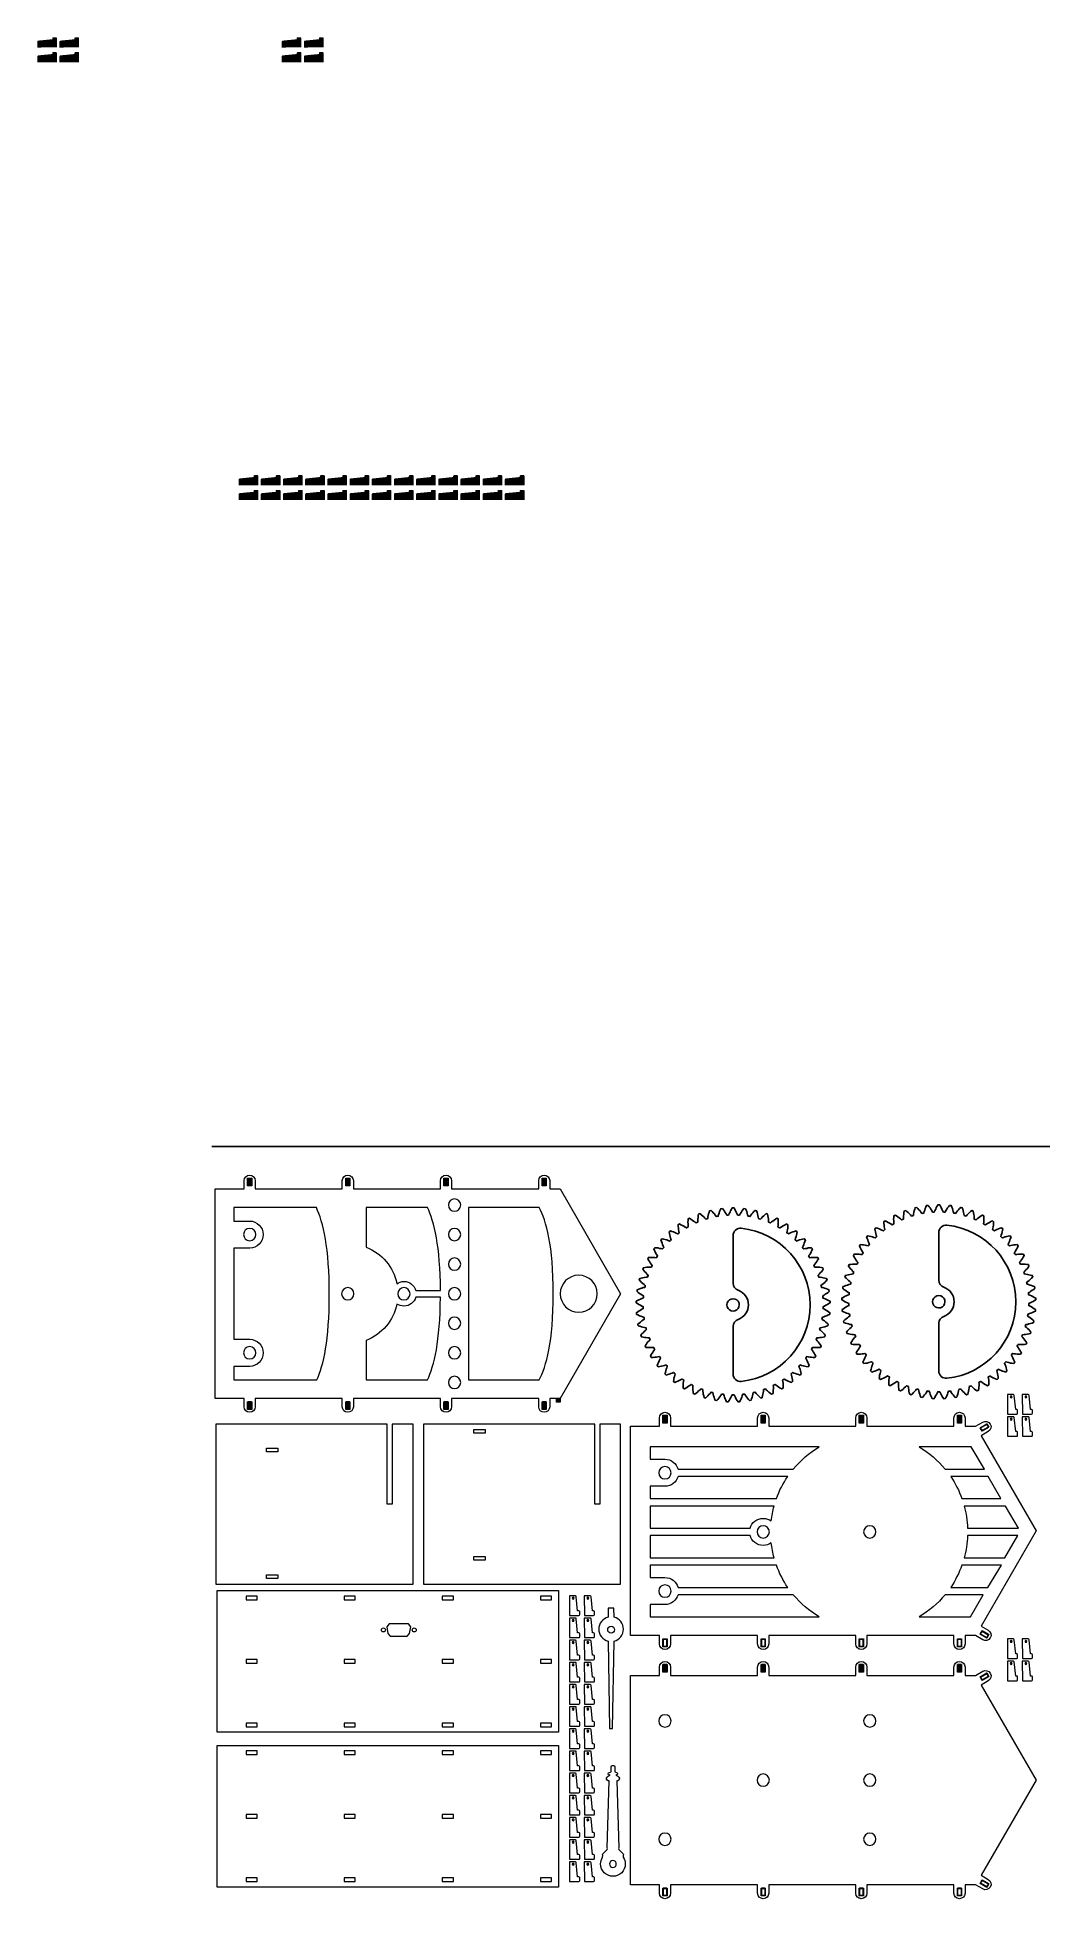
# Model space of a CAD drawing. Header units: inches. Extents: x -152 to 670, y -609 to 902.
import ezdxf

# ---------------------------------------------------------------- set-up
doc = ezdxf.new("R2010")
doc.units = ezdxf.units.IN
doc.header["$MEASUREMENT"] = 0
doc.layers.add('Layer 1', color=7, linetype='Continuous')

msp = doc.modelspace()

# ---------------------------------------------------------------- hatches: boundary and pattern name
at = {"layer": 'Layer 1', "true_color": 0xc4c9ba}
h = msp.add_hatch(color=9, dxfattribs=at)
h.dxf.hatch_style = 2
edge = h.paths.add_edge_path()
edge.add_spline(control_points=[(-151.5, 893.5), (-151.5, 893.5), (-151.5, 898.3), (-151.5, 898.3), (-151.4, 898.7), (-151.2, 899), (-150.8, 899.1), (-150.8, 899.1), (-139.4, 900.2), (-139.4, 900.2), (-139.4, 900.2), (-139.4, 901.1), (-139.4, 901.1), (-139.3, 901.5), (-139, 901.8), (-138.7, 901.9), (-138.7, 901.9), (-136.3, 901.9), (-136.3, 901.9), (-135.9, 901.8), (-135.6, 901.5), (-135.6, 901.1), (-135.6, 901.1), (-135.6, 893.6), (-135.6, 893.6), (-135.6, 893.6), (-151.5, 893.5), (-151.5, 893.5)], knot_values=[0, 0, 0, 0, 0.352778, 0.352778, 0.352778, 0.705556, 0.705556, 0.705556, 1.058333, 1.058333, 1.058333, 1.411111, 1.411111, 1.411111, 1.763889, 1.763889, 1.763889, 2.116667, 2.116667, 2.116667, 2.469444, 2.469444, 2.469444, 2.822222, 2.822222, 2.822222, 3.175, 3.175, 3.175, 3.175], degree=3, periodic=0)
edge.add_line((-151.5, 893.5), (-151.5, 893.5))
h = msp.add_hatch(color=9, dxfattribs=at)
h.dxf.hatch_style = 2
edge = h.paths.add_edge_path()
edge.add_spline(control_points=[(-133.5, 893.5), (-133.5, 893.5), (-133.5, 898.3), (-133.5, 898.3), (-133.4, 898.7), (-133.2, 899), (-132.8, 899.1), (-132.8, 899.1), (-121.4, 900.2), (-121.4, 900.2), (-121.4, 900.2), (-121.4, 901.1), (-121.4, 901.1), (-121.3, 901.5), (-121, 901.8), (-120.7, 901.9), (-120.7, 901.9), (-118.3, 901.9), (-118.3, 901.9), (-117.9, 901.8), (-117.6, 901.5), (-117.6, 901.1), (-117.6, 901.1), (-117.6, 893.6), (-117.6, 893.6), (-117.6, 893.6), (-133.5, 893.5), (-133.5, 893.5)], knot_values=[0, 0, 0, 0, 0.352778, 0.352778, 0.352778, 0.705556, 0.705556, 0.705556, 1.058333, 1.058333, 1.058333, 1.411111, 1.411111, 1.411111, 1.763889, 1.763889, 1.763889, 2.116667, 2.116667, 2.116667, 2.469444, 2.469444, 2.469444, 2.822222, 2.822222, 2.822222, 3.175, 3.175, 3.175, 3.175], degree=3, periodic=0)
edge.add_line((-133.5, 893.5), (-133.5, 893.5))
h = msp.add_hatch(color=9, dxfattribs=at)
h.dxf.hatch_style = 2
edge = h.paths.add_edge_path()
edge.add_spline(control_points=[(46.9, 893.5), (46.9, 893.5), (46.9, 898.3), (46.9, 898.3), (47, 898.7), (47.2, 899), (47.6, 899.1), (47.6, 899.1), (59, 900.2), (59, 900.2), (59, 900.2), (59, 901.1), (59, 901.1), (59.1, 901.5), (59.4, 901.8), (59.7, 901.9), (59.7, 901.9), (62.1, 901.9), (62.1, 901.9), (62.5, 901.8), (62.8, 901.5), (62.9, 901.1), (62.9, 901.1), (62.9, 893.6), (62.9, 893.6), (62.9, 893.6), (46.9, 893.5), (46.9, 893.5)], knot_values=[0, 0, 0, 0, 0.352778, 0.352778, 0.352778, 0.705556, 0.705556, 0.705556, 1.058333, 1.058333, 1.058333, 1.411111, 1.411111, 1.411111, 1.763889, 1.763889, 1.763889, 2.116667, 2.116667, 2.116667, 2.469444, 2.469444, 2.469444, 2.822222, 2.822222, 2.822222, 3.175, 3.175, 3.175, 3.175], degree=3, periodic=0)
edge.add_line((46.9, 893.5), (46.9, 893.5))
h = msp.add_hatch(color=9, dxfattribs=at)
h.dxf.hatch_style = 2
edge = h.paths.add_edge_path()
edge.add_spline(control_points=[(64.9, 893.5), (64.9, 893.5), (64.9, 898.3), (64.9, 898.3), (65, 898.7), (65.2, 899), (65.6, 899.1), (65.6, 899.1), (77, 900.2), (77, 900.2), (77, 900.2), (77, 901.1), (77, 901.1), (77.1, 901.5), (77.4, 901.8), (77.7, 901.9), (77.7, 901.9), (80.1, 901.9), (80.1, 901.9), (80.5, 901.8), (80.8, 901.5), (80.9, 901.1), (80.9, 901.1), (80.9, 893.6), (80.9, 893.6), (80.9, 893.6), (64.9, 893.5), (64.9, 893.5)], knot_values=[0, 0, 0, 0, 0.352778, 0.352778, 0.352778, 0.705556, 0.705556, 0.705556, 1.058333, 1.058333, 1.058333, 1.411111, 1.411111, 1.411111, 1.763889, 1.763889, 1.763889, 2.116667, 2.116667, 2.116667, 2.469444, 2.469444, 2.469444, 2.822222, 2.822222, 2.822222, 3.175, 3.175, 3.175, 3.175], degree=3, periodic=0)
edge.add_line((64.9, 893.5), (64.9, 893.5))
h = msp.add_hatch(color=9, dxfattribs=at)
h.dxf.hatch_style = 2
edge = h.paths.add_edge_path()
edge.add_spline(control_points=[(-151.5, 881.6), (-151.5, 881.6), (-151.5, 886.4), (-151.5, 886.4), (-151.4, 886.7), (-151.2, 887), (-150.8, 887.1), (-150.8, 887.1), (-139.4, 888.2), (-139.4, 888.2), (-139.4, 888.2), (-139.4, 889.1), (-139.4, 889.1), (-139.3, 889.5), (-139, 889.8), (-138.7, 889.9), (-138.7, 889.9), (-136.3, 889.9), (-136.3, 889.9), (-135.9, 889.8), (-135.6, 889.5), (-135.6, 889.1), (-135.6, 889.1), (-135.6, 881.6), (-135.6, 881.6), (-135.6, 881.6), (-151.5, 881.6), (-151.5, 881.6)], knot_values=[0, 0, 0, 0, 0.352778, 0.352778, 0.352778, 0.705556, 0.705556, 0.705556, 1.058333, 1.058333, 1.058333, 1.411111, 1.411111, 1.411111, 1.763889, 1.763889, 1.763889, 2.116667, 2.116667, 2.116667, 2.469444, 2.469444, 2.469444, 2.822222, 2.822222, 2.822222, 3.175, 3.175, 3.175, 3.175], degree=3, periodic=0)
edge.add_line((-151.5, 881.6), (-151.5, 881.6))
h = msp.add_hatch(color=9, dxfattribs=at)
h.dxf.hatch_style = 2
edge = h.paths.add_edge_path()
edge.add_spline(control_points=[(-133.5, 881.6), (-133.5, 881.6), (-133.5, 886.4), (-133.5, 886.4), (-133.4, 886.7), (-133.2, 887), (-132.8, 887.1), (-132.8, 887.1), (-121.4, 888.2), (-121.4, 888.2), (-121.4, 888.2), (-121.4, 889.1), (-121.4, 889.1), (-121.3, 889.5), (-121, 889.8), (-120.7, 889.9), (-120.7, 889.9), (-118.3, 889.9), (-118.3, 889.9), (-117.9, 889.8), (-117.6, 889.5), (-117.6, 889.1), (-117.6, 889.1), (-117.6, 881.6), (-117.6, 881.6), (-117.6, 881.6), (-133.5, 881.6), (-133.5, 881.6)], knot_values=[0, 0, 0, 0, 0.352778, 0.352778, 0.352778, 0.705556, 0.705556, 0.705556, 1.058333, 1.058333, 1.058333, 1.411111, 1.411111, 1.411111, 1.763889, 1.763889, 1.763889, 2.116667, 2.116667, 2.116667, 2.469444, 2.469444, 2.469444, 2.822222, 2.822222, 2.822222, 3.175, 3.175, 3.175, 3.175], degree=3, periodic=0)
edge.add_line((-133.5, 881.6), (-133.5, 881.6))
h = msp.add_hatch(color=9, dxfattribs=at)
h.dxf.hatch_style = 2
edge = h.paths.add_edge_path()
edge.add_spline(control_points=[(46.9, 881.6), (46.9, 881.6), (46.9, 886.4), (46.9, 886.4), (47, 886.7), (47.2, 887), (47.6, 887.1), (47.6, 887.1), (59, 888.2), (59, 888.2), (59, 888.2), (59, 889.1), (59, 889.1), (59.1, 889.5), (59.4, 889.8), (59.7, 889.9), (59.7, 889.9), (62.1, 889.9), (62.1, 889.9), (62.5, 889.8), (62.8, 889.5), (62.9, 889.1), (62.9, 889.1), (62.9, 881.6), (62.9, 881.6), (62.9, 881.6), (46.9, 881.6), (46.9, 881.6)], knot_values=[0, 0, 0, 0, 0.352778, 0.352778, 0.352778, 0.705556, 0.705556, 0.705556, 1.058333, 1.058333, 1.058333, 1.411111, 1.411111, 1.411111, 1.763889, 1.763889, 1.763889, 2.116667, 2.116667, 2.116667, 2.469444, 2.469444, 2.469444, 2.822222, 2.822222, 2.822222, 3.175, 3.175, 3.175, 3.175], degree=3, periodic=0)
edge.add_line((46.9, 881.6), (46.9, 881.6))
h = msp.add_hatch(color=9, dxfattribs=at)
h.dxf.hatch_style = 2
edge = h.paths.add_edge_path()
edge.add_spline(control_points=[(64.9, 881.6), (64.9, 881.6), (64.9, 886.4), (64.9, 886.4), (65, 886.7), (65.2, 887), (65.6, 887.1), (65.6, 887.1), (77, 888.2), (77, 888.2), (77, 888.2), (77, 889.1), (77, 889.1), (77.1, 889.5), (77.4, 889.8), (77.7, 889.9), (77.7, 889.9), (80.1, 889.9), (80.1, 889.9), (80.5, 889.8), (80.8, 889.5), (80.9, 889.1), (80.9, 889.1), (80.9, 881.6), (80.9, 881.6), (80.9, 881.6), (64.9, 881.6), (64.9, 881.6)], knot_values=[0, 0, 0, 0, 0.352778, 0.352778, 0.352778, 0.705556, 0.705556, 0.705556, 1.058333, 1.058333, 1.058333, 1.411111, 1.411111, 1.411111, 1.763889, 1.763889, 1.763889, 2.116667, 2.116667, 2.116667, 2.469444, 2.469444, 2.469444, 2.822222, 2.822222, 2.822222, 3.175, 3.175, 3.175, 3.175], degree=3, periodic=0)
edge.add_line((64.9, 881.6), (64.9, 881.6))
h = msp.add_hatch(color=9, dxfattribs=at)
h.dxf.hatch_style = 2
edge = h.paths.add_edge_path()
edge.add_spline(control_points=[(11.9, 538.1), (11.9, 538.1), (11.9, 542.9), (11.9, 542.9), (12, 543.3), (12.3, 543.6), (12.6, 543.6), (12.6, 543.6), (24, 544.8), (24, 544.8), (24, 544.8), (24, 545.7), (24, 545.7), (24.1, 546.1), (24.4, 546.4), (24.8, 546.4), (24.8, 546.4), (27.2, 546.4), (27.2, 546.4), (27.5, 546.4), (27.8, 546.1), (27.9, 545.7), (27.9, 545.7), (27.9, 538.2), (27.9, 538.2), (27.9, 538.2), (11.9, 538.1), (11.9, 538.1)], knot_values=[0, 0, 0, 0, 0.352778, 0.352778, 0.352778, 0.705556, 0.705556, 0.705556, 1.058333, 1.058333, 1.058333, 1.411111, 1.411111, 1.411111, 1.763889, 1.763889, 1.763889, 2.116667, 2.116667, 2.116667, 2.469444, 2.469444, 2.469444, 2.822222, 2.822222, 2.822222, 3.175, 3.175, 3.175, 3.175], degree=3, periodic=0)
edge.add_line((11.9, 538.1), (11.9, 538.1))
h = msp.add_hatch(color=9, dxfattribs=at)
h.dxf.hatch_style = 2
edge = h.paths.add_edge_path()
edge.add_spline(control_points=[(29.9, 538.1), (29.9, 538.1), (29.9, 542.9), (29.9, 542.9), (30, 543.3), (30.3, 543.6), (30.6, 543.6), (30.6, 543.6), (42, 544.8), (42, 544.8), (42, 544.8), (42, 545.7), (42, 545.7), (42.1, 546.1), (42.4, 546.4), (42.8, 546.4), (42.8, 546.4), (45.2, 546.4), (45.2, 546.4), (45.5, 546.4), (45.8, 546.1), (45.9, 545.7), (45.9, 545.7), (45.9, 538.2), (45.9, 538.2), (45.9, 538.2), (29.9, 538.1), (29.9, 538.1)], knot_values=[0, 0, 0, 0, 0.352778, 0.352778, 0.352778, 0.705556, 0.705556, 0.705556, 1.058333, 1.058333, 1.058333, 1.411111, 1.411111, 1.411111, 1.763889, 1.763889, 1.763889, 2.116667, 2.116667, 2.116667, 2.469444, 2.469444, 2.469444, 2.822222, 2.822222, 2.822222, 3.175, 3.175, 3.175, 3.175], degree=3, periodic=0)
edge.add_line((29.9, 538.1), (29.9, 538.1))
h = msp.add_hatch(color=9, dxfattribs=at)
h.dxf.hatch_style = 2
edge = h.paths.add_edge_path()
edge.add_spline(control_points=[(47.9, 538.1), (47.9, 538.1), (47.9, 542.9), (47.9, 542.9), (48, 543.3), (48.3, 543.6), (48.6, 543.6), (48.6, 543.6), (60, 544.8), (60, 544.8), (60, 544.8), (60, 545.7), (60, 545.7), (60.1, 546.1), (60.4, 546.4), (60.8, 546.4), (60.8, 546.4), (63.2, 546.4), (63.2, 546.4), (63.5, 546.4), (63.8, 546.1), (63.9, 545.7), (63.9, 545.7), (63.9, 538.2), (63.9, 538.2), (63.9, 538.2), (47.9, 538.1), (47.9, 538.1)], knot_values=[0, 0, 0, 0, 0.352778, 0.352778, 0.352778, 0.705556, 0.705556, 0.705556, 1.058333, 1.058333, 1.058333, 1.411111, 1.411111, 1.411111, 1.763889, 1.763889, 1.763889, 2.116667, 2.116667, 2.116667, 2.469444, 2.469444, 2.469444, 2.822222, 2.822222, 2.822222, 3.175, 3.175, 3.175, 3.175], degree=3, periodic=0)
edge.add_line((47.9, 538.1), (47.9, 538.1))
h = msp.add_hatch(color=9, dxfattribs=at)
h.dxf.hatch_style = 2
edge = h.paths.add_edge_path()
edge.add_spline(control_points=[(65.9, 538.1), (65.9, 538.1), (65.9, 542.9), (65.9, 542.9), (66, 543.3), (66.3, 543.6), (66.6, 543.6), (66.6, 543.6), (78, 544.8), (78, 544.8), (78, 544.8), (78, 545.7), (78, 545.7), (78.1, 546.1), (78.4, 546.4), (78.8, 546.4), (78.8, 546.4), (81.2, 546.4), (81.2, 546.4), (81.5, 546.4), (81.8, 546.1), (81.9, 545.7), (81.9, 545.7), (81.9, 538.2), (81.9, 538.2), (81.9, 538.2), (65.9, 538.1), (65.9, 538.1)], knot_values=[0, 0, 0, 0, 0.352778, 0.352778, 0.352778, 0.705556, 0.705556, 0.705556, 1.058333, 1.058333, 1.058333, 1.411111, 1.411111, 1.411111, 1.763889, 1.763889, 1.763889, 2.116667, 2.116667, 2.116667, 2.469444, 2.469444, 2.469444, 2.822222, 2.822222, 2.822222, 3.175, 3.175, 3.175, 3.175], degree=3, periodic=0)
edge.add_line((65.9, 538.1), (65.9, 538.1))
h = msp.add_hatch(color=9, dxfattribs=at)
h.dxf.hatch_style = 2
edge = h.paths.add_edge_path()
edge.add_spline(control_points=[(83.9, 538.1), (83.9, 538.1), (83.9, 542.9), (83.9, 542.9), (84, 543.3), (84.3, 543.6), (84.6, 543.6), (84.6, 543.6), (96, 544.8), (96, 544.8), (96, 544.8), (96, 545.7), (96, 545.7), (96.1, 546.1), (96.4, 546.4), (96.8, 546.4), (96.8, 546.4), (99.2, 546.4), (99.2, 546.4), (99.5, 546.4), (99.8, 546.1), (99.9, 545.7), (99.9, 545.7), (99.9, 538.2), (99.9, 538.2), (99.9, 538.2), (83.9, 538.1), (83.9, 538.1)], knot_values=[0, 0, 0, 0, 0.352778, 0.352778, 0.352778, 0.705556, 0.705556, 0.705556, 1.058333, 1.058333, 1.058333, 1.411111, 1.411111, 1.411111, 1.763889, 1.763889, 1.763889, 2.116667, 2.116667, 2.116667, 2.469444, 2.469444, 2.469444, 2.822222, 2.822222, 2.822222, 3.175, 3.175, 3.175, 3.175], degree=3, periodic=0)
edge.add_line((83.9, 538.1), (83.9, 538.1))
h = msp.add_hatch(color=9, dxfattribs=at)
h.dxf.hatch_style = 2
edge = h.paths.add_edge_path()
edge.add_spline(control_points=[(101.9, 538.1), (101.9, 538.1), (101.9, 542.9), (101.9, 542.9), (102, 543.3), (102.3, 543.6), (102.6, 543.6), (102.6, 543.6), (114, 544.8), (114, 544.8), (114, 544.8), (114, 545.7), (114, 545.7), (114.1, 546.1), (114.4, 546.4), (114.8, 546.4), (114.8, 546.4), (117.2, 546.4), (117.2, 546.4), (117.5, 546.4), (117.8, 546.1), (117.9, 545.7), (117.9, 545.7), (117.9, 538.2), (117.9, 538.2), (117.9, 538.2), (101.9, 538.1), (101.9, 538.1)], knot_values=[0, 0, 0, 0, 0.352778, 0.352778, 0.352778, 0.705556, 0.705556, 0.705556, 1.058333, 1.058333, 1.058333, 1.411111, 1.411111, 1.411111, 1.763889, 1.763889, 1.763889, 2.116667, 2.116667, 2.116667, 2.469444, 2.469444, 2.469444, 2.822222, 2.822222, 2.822222, 3.175, 3.175, 3.175, 3.175], degree=3, periodic=0)
edge.add_line((101.9, 538.1), (101.9, 538.1))
h = msp.add_hatch(color=9, dxfattribs=at)
h.dxf.hatch_style = 2
edge = h.paths.add_edge_path()
edge.add_spline(control_points=[(119.9, 538.1), (119.9, 538.1), (119.9, 542.9), (119.9, 542.9), (120, 543.3), (120.3, 543.6), (120.6, 543.6), (120.6, 543.6), (132, 544.8), (132, 544.8), (132, 544.8), (132, 545.7), (132, 545.7), (132.1, 546.1), (132.4, 546.4), (132.8, 546.4), (132.8, 546.4), (135.2, 546.4), (135.2, 546.4), (135.5, 546.4), (135.8, 546.1), (135.9, 545.7), (135.9, 545.7), (135.9, 538.2), (135.9, 538.2), (135.9, 538.2), (119.9, 538.1), (119.9, 538.1)], knot_values=[0, 0, 0, 0, 0.352778, 0.352778, 0.352778, 0.705556, 0.705556, 0.705556, 1.058333, 1.058333, 1.058333, 1.411111, 1.411111, 1.411111, 1.763889, 1.763889, 1.763889, 2.116667, 2.116667, 2.116667, 2.469444, 2.469444, 2.469444, 2.822222, 2.822222, 2.822222, 3.175, 3.175, 3.175, 3.175], degree=3, periodic=0)
edge.add_line((119.9, 538.1), (119.9, 538.1))
h = msp.add_hatch(color=9, dxfattribs=at)
h.dxf.hatch_style = 2
edge = h.paths.add_edge_path()
edge.add_spline(control_points=[(137.9, 538.1), (137.9, 538.1), (137.9, 542.9), (137.9, 542.9), (138, 543.3), (138.3, 543.6), (138.6, 543.6), (138.6, 543.6), (150, 544.8), (150, 544.8), (150, 544.8), (150, 545.7), (150, 545.7), (150.1, 546.1), (150.4, 546.4), (150.8, 546.4), (150.8, 546.4), (153.2, 546.4), (153.2, 546.4), (153.5, 546.4), (153.8, 546.1), (153.9, 545.7), (153.9, 545.7), (153.9, 538.2), (153.9, 538.2), (153.9, 538.2), (137.9, 538.1), (137.9, 538.1)], knot_values=[0, 0, 0, 0, 0.352778, 0.352778, 0.352778, 0.705556, 0.705556, 0.705556, 1.058333, 1.058333, 1.058333, 1.411111, 1.411111, 1.411111, 1.763889, 1.763889, 1.763889, 2.116667, 2.116667, 2.116667, 2.469444, 2.469444, 2.469444, 2.822222, 2.822222, 2.822222, 3.175, 3.175, 3.175, 3.175], degree=3, periodic=0)
edge.add_line((137.9, 538.1), (137.9, 538.1))
h = msp.add_hatch(color=9, dxfattribs=at)
h.dxf.hatch_style = 2
edge = h.paths.add_edge_path()
edge.add_spline(control_points=[(155.9, 538.1), (155.9, 538.1), (155.9, 542.9), (155.9, 542.9), (156, 543.3), (156.3, 543.6), (156.6, 543.6), (156.6, 543.6), (168, 544.8), (168, 544.8), (168, 544.8), (168, 545.7), (168, 545.7), (168.1, 546.1), (168.4, 546.4), (168.8, 546.4), (168.8, 546.4), (171.2, 546.4), (171.2, 546.4), (171.5, 546.4), (171.8, 546.1), (171.9, 545.7), (171.9, 545.7), (171.9, 538.2), (171.9, 538.2), (171.9, 538.2), (155.9, 538.1), (155.9, 538.1)], knot_values=[0, 0, 0, 0, 0.352778, 0.352778, 0.352778, 0.705556, 0.705556, 0.705556, 1.058333, 1.058333, 1.058333, 1.411111, 1.411111, 1.411111, 1.763889, 1.763889, 1.763889, 2.116667, 2.116667, 2.116667, 2.469444, 2.469444, 2.469444, 2.822222, 2.822222, 2.822222, 3.175, 3.175, 3.175, 3.175], degree=3, periodic=0)
edge.add_line((155.9, 538.1), (155.9, 538.1))
h = msp.add_hatch(color=9, dxfattribs=at)
h.dxf.hatch_style = 2
edge = h.paths.add_edge_path()
edge.add_spline(control_points=[(173.9, 538.1), (173.9, 538.1), (173.9, 542.9), (173.9, 542.9), (174, 543.3), (174.3, 543.6), (174.6, 543.6), (174.6, 543.6), (186, 544.8), (186, 544.8), (186, 544.8), (186, 545.7), (186, 545.7), (186.1, 546.1), (186.4, 546.4), (186.8, 546.4), (186.8, 546.4), (189.2, 546.4), (189.2, 546.4), (189.5, 546.4), (189.8, 546.1), (189.9, 545.7), (189.9, 545.7), (189.9, 538.2), (189.9, 538.2), (189.9, 538.2), (173.9, 538.1), (173.9, 538.1)], knot_values=[0, 0, 0, 0, 0.352778, 0.352778, 0.352778, 0.705556, 0.705556, 0.705556, 1.058333, 1.058333, 1.058333, 1.411111, 1.411111, 1.411111, 1.763889, 1.763889, 1.763889, 2.116667, 2.116667, 2.116667, 2.469444, 2.469444, 2.469444, 2.822222, 2.822222, 2.822222, 3.175, 3.175, 3.175, 3.175], degree=3, periodic=0)
edge.add_line((173.9, 538.1), (173.9, 538.1))
h = msp.add_hatch(color=9, dxfattribs=at)
h.dxf.hatch_style = 2
edge = h.paths.add_edge_path()
edge.add_spline(control_points=[(191.9, 538.1), (191.9, 538.1), (191.9, 542.9), (191.9, 542.9), (192, 543.3), (192.3, 543.6), (192.6, 543.6), (192.6, 543.6), (204, 544.8), (204, 544.8), (204, 544.8), (204, 545.7), (204, 545.7), (204.1, 546.1), (204.4, 546.4), (204.8, 546.4), (204.8, 546.4), (207.2, 546.4), (207.2, 546.4), (207.5, 546.4), (207.8, 546.1), (207.9, 545.7), (207.9, 545.7), (207.9, 538.2), (207.9, 538.2), (207.9, 538.2), (191.9, 538.1), (191.9, 538.1)], knot_values=[0, 0, 0, 0, 0.352778, 0.352778, 0.352778, 0.705556, 0.705556, 0.705556, 1.058333, 1.058333, 1.058333, 1.411111, 1.411111, 1.411111, 1.763889, 1.763889, 1.763889, 2.116667, 2.116667, 2.116667, 2.469444, 2.469444, 2.469444, 2.822222, 2.822222, 2.822222, 3.175, 3.175, 3.175, 3.175], degree=3, periodic=0)
edge.add_line((191.9, 538.1), (191.9, 538.1))
h = msp.add_hatch(color=9, dxfattribs=at)
h.dxf.hatch_style = 2
edge = h.paths.add_edge_path()
edge.add_spline(control_points=[(209.9, 538.1), (209.9, 538.1), (209.9, 542.9), (209.9, 542.9), (210, 543.3), (210.3, 543.6), (210.6, 543.6), (210.6, 543.6), (222, 544.8), (222, 544.8), (222, 544.8), (222, 545.7), (222, 545.7), (222.1, 546.1), (222.4, 546.4), (222.8, 546.4), (222.8, 546.4), (225.2, 546.4), (225.2, 546.4), (225.5, 546.4), (225.8, 546.1), (225.9, 545.7), (225.9, 545.7), (225.9, 538.2), (225.9, 538.2), (225.9, 538.2), (209.9, 538.1), (209.9, 538.1)], knot_values=[0, 0, 0, 0, 0.352778, 0.352778, 0.352778, 0.705556, 0.705556, 0.705556, 1.058333, 1.058333, 1.058333, 1.411111, 1.411111, 1.411111, 1.763889, 1.763889, 1.763889, 2.116667, 2.116667, 2.116667, 2.469444, 2.469444, 2.469444, 2.822222, 2.822222, 2.822222, 3.175, 3.175, 3.175, 3.175], degree=3, periodic=0)
edge.add_line((209.9, 538.1), (209.9, 538.1))
h = msp.add_hatch(color=9, dxfattribs=at)
h.dxf.hatch_style = 2
edge = h.paths.add_edge_path()
edge.add_spline(control_points=[(227.9, 538.1), (227.9, 538.1), (227.9, 542.9), (227.9, 542.9), (228, 543.3), (228.3, 543.6), (228.6, 543.6), (228.6, 543.6), (240, 544.8), (240, 544.8), (240, 544.8), (240, 545.7), (240, 545.7), (240.1, 546.1), (240.4, 546.4), (240.8, 546.4), (240.8, 546.4), (243.2, 546.4), (243.2, 546.4), (243.5, 546.4), (243.8, 546.1), (243.9, 545.7), (243.9, 545.7), (243.9, 538.2), (243.9, 538.2), (243.9, 538.2), (227.9, 538.1), (227.9, 538.1)], knot_values=[0, 0, 0, 0, 0.352778, 0.352778, 0.352778, 0.705556, 0.705556, 0.705556, 1.058333, 1.058333, 1.058333, 1.411111, 1.411111, 1.411111, 1.763889, 1.763889, 1.763889, 2.116667, 2.116667, 2.116667, 2.469444, 2.469444, 2.469444, 2.822222, 2.822222, 2.822222, 3.175, 3.175, 3.175, 3.175], degree=3, periodic=0)
edge.add_line((227.9, 538.1), (227.9, 538.1))
h = msp.add_hatch(color=9, dxfattribs=at)
h.dxf.hatch_style = 2
edge = h.paths.add_edge_path()
edge.add_spline(control_points=[(11.9, 526.1), (11.9, 526.1), (11.9, 530.9), (11.9, 530.9), (12, 531.3), (12.3, 531.6), (12.6, 531.7), (12.6, 531.7), (24, 532.8), (24, 532.8), (24, 532.8), (24, 533.7), (24, 533.7), (24.1, 534.1), (24.4, 534.4), (24.8, 534.4), (24.8, 534.4), (27.2, 534.4), (27.2, 534.4), (27.5, 534.4), (27.8, 534.1), (27.9, 533.7), (27.9, 533.7), (27.9, 526.2), (27.9, 526.2), (27.9, 526.2), (11.9, 526.1), (11.9, 526.1)], knot_values=[0, 0, 0, 0, 0.352778, 0.352778, 0.352778, 0.705556, 0.705556, 0.705556, 1.058333, 1.058333, 1.058333, 1.411111, 1.411111, 1.411111, 1.763889, 1.763889, 1.763889, 2.116667, 2.116667, 2.116667, 2.469444, 2.469444, 2.469444, 2.822222, 2.822222, 2.822222, 3.175, 3.175, 3.175, 3.175], degree=3, periodic=0)
edge.add_line((11.9, 526.1), (11.9, 526.1))
h = msp.add_hatch(color=9, dxfattribs=at)
h.dxf.hatch_style = 2
edge = h.paths.add_edge_path()
edge.add_spline(control_points=[(29.9, 526.1), (29.9, 526.1), (29.9, 530.9), (29.9, 530.9), (30, 531.3), (30.3, 531.6), (30.6, 531.7), (30.6, 531.7), (42, 532.8), (42, 532.8), (42, 532.8), (42, 533.7), (42, 533.7), (42.1, 534.1), (42.4, 534.4), (42.8, 534.4), (42.8, 534.4), (45.2, 534.4), (45.2, 534.4), (45.5, 534.4), (45.8, 534.1), (45.9, 533.7), (45.9, 533.7), (45.9, 526.2), (45.9, 526.2), (45.9, 526.2), (29.9, 526.1), (29.9, 526.1)], knot_values=[0, 0, 0, 0, 0.352778, 0.352778, 0.352778, 0.705556, 0.705556, 0.705556, 1.058333, 1.058333, 1.058333, 1.411111, 1.411111, 1.411111, 1.763889, 1.763889, 1.763889, 2.116667, 2.116667, 2.116667, 2.469444, 2.469444, 2.469444, 2.822222, 2.822222, 2.822222, 3.175, 3.175, 3.175, 3.175], degree=3, periodic=0)
edge.add_line((29.9, 526.1), (29.9, 526.1))
h = msp.add_hatch(color=9, dxfattribs=at)
h.dxf.hatch_style = 2
edge = h.paths.add_edge_path()
edge.add_spline(control_points=[(47.9, 526.1), (47.9, 526.1), (47.9, 530.9), (47.9, 530.9), (48, 531.3), (48.3, 531.6), (48.6, 531.7), (48.6, 531.7), (60, 532.8), (60, 532.8), (60, 532.8), (60, 533.7), (60, 533.7), (60.1, 534.1), (60.4, 534.4), (60.8, 534.4), (60.8, 534.4), (63.2, 534.4), (63.2, 534.4), (63.5, 534.4), (63.8, 534.1), (63.9, 533.7), (63.9, 533.7), (63.9, 526.2), (63.9, 526.2), (63.9, 526.2), (47.9, 526.1), (47.9, 526.1)], knot_values=[0, 0, 0, 0, 0.352778, 0.352778, 0.352778, 0.705556, 0.705556, 0.705556, 1.058333, 1.058333, 1.058333, 1.411111, 1.411111, 1.411111, 1.763889, 1.763889, 1.763889, 2.116667, 2.116667, 2.116667, 2.469444, 2.469444, 2.469444, 2.822222, 2.822222, 2.822222, 3.175, 3.175, 3.175, 3.175], degree=3, periodic=0)
edge.add_line((47.9, 526.1), (47.9, 526.1))
h = msp.add_hatch(color=9, dxfattribs=at)
h.dxf.hatch_style = 2
edge = h.paths.add_edge_path()
edge.add_spline(control_points=[(65.9, 526.1), (65.9, 526.1), (65.9, 530.9), (65.9, 530.9), (66, 531.3), (66.3, 531.6), (66.6, 531.7), (66.6, 531.7), (78, 532.8), (78, 532.8), (78, 532.8), (78, 533.7), (78, 533.7), (78.1, 534.1), (78.4, 534.4), (78.8, 534.4), (78.8, 534.4), (81.2, 534.4), (81.2, 534.4), (81.5, 534.4), (81.8, 534.1), (81.9, 533.7), (81.9, 533.7), (81.9, 526.2), (81.9, 526.2), (81.9, 526.2), (65.9, 526.1), (65.9, 526.1)], knot_values=[0, 0, 0, 0, 0.352778, 0.352778, 0.352778, 0.705556, 0.705556, 0.705556, 1.058333, 1.058333, 1.058333, 1.411111, 1.411111, 1.411111, 1.763889, 1.763889, 1.763889, 2.116667, 2.116667, 2.116667, 2.469444, 2.469444, 2.469444, 2.822222, 2.822222, 2.822222, 3.175, 3.175, 3.175, 3.175], degree=3, periodic=0)
edge.add_line((65.9, 526.1), (65.9, 526.1))
h = msp.add_hatch(color=9, dxfattribs=at)
h.dxf.hatch_style = 2
edge = h.paths.add_edge_path()
edge.add_spline(control_points=[(83.9, 526.1), (83.9, 526.1), (83.9, 530.9), (83.9, 530.9), (84, 531.3), (84.3, 531.6), (84.6, 531.7), (84.6, 531.7), (96, 532.8), (96, 532.8), (96, 532.8), (96, 533.7), (96, 533.7), (96.1, 534.1), (96.4, 534.4), (96.8, 534.4), (96.8, 534.4), (99.2, 534.4), (99.2, 534.4), (99.5, 534.4), (99.8, 534.1), (99.9, 533.7), (99.9, 533.7), (99.9, 526.2), (99.9, 526.2), (99.9, 526.2), (83.9, 526.1), (83.9, 526.1)], knot_values=[0, 0, 0, 0, 0.352778, 0.352778, 0.352778, 0.705556, 0.705556, 0.705556, 1.058333, 1.058333, 1.058333, 1.411111, 1.411111, 1.411111, 1.763889, 1.763889, 1.763889, 2.116667, 2.116667, 2.116667, 2.469444, 2.469444, 2.469444, 2.822222, 2.822222, 2.822222, 3.175, 3.175, 3.175, 3.175], degree=3, periodic=0)
edge.add_line((83.9, 526.1), (83.9, 526.1))
h = msp.add_hatch(color=9, dxfattribs=at)
h.dxf.hatch_style = 2
edge = h.paths.add_edge_path()
edge.add_spline(control_points=[(101.9, 526.1), (101.9, 526.1), (101.9, 530.9), (101.9, 530.9), (102, 531.3), (102.3, 531.6), (102.6, 531.7), (102.6, 531.7), (114, 532.8), (114, 532.8), (114, 532.8), (114, 533.7), (114, 533.7), (114.1, 534.1), (114.4, 534.4), (114.8, 534.4), (114.8, 534.4), (117.2, 534.4), (117.2, 534.4), (117.5, 534.4), (117.8, 534.1), (117.9, 533.7), (117.9, 533.7), (117.9, 526.2), (117.9, 526.2), (117.9, 526.2), (101.9, 526.1), (101.9, 526.1)], knot_values=[0, 0, 0, 0, 0.352778, 0.352778, 0.352778, 0.705556, 0.705556, 0.705556, 1.058333, 1.058333, 1.058333, 1.411111, 1.411111, 1.411111, 1.763889, 1.763889, 1.763889, 2.116667, 2.116667, 2.116667, 2.469444, 2.469444, 2.469444, 2.822222, 2.822222, 2.822222, 3.175, 3.175, 3.175, 3.175], degree=3, periodic=0)
edge.add_line((101.9, 526.1), (101.9, 526.1))
h = msp.add_hatch(color=9, dxfattribs=at)
h.dxf.hatch_style = 2
edge = h.paths.add_edge_path()
edge.add_spline(control_points=[(119.9, 526.1), (119.9, 526.1), (119.9, 530.9), (119.9, 530.9), (120, 531.3), (120.3, 531.6), (120.6, 531.7), (120.6, 531.7), (132, 532.8), (132, 532.8), (132, 532.8), (132, 533.7), (132, 533.7), (132.1, 534.1), (132.4, 534.4), (132.8, 534.4), (132.8, 534.4), (135.2, 534.4), (135.2, 534.4), (135.5, 534.4), (135.8, 534.1), (135.9, 533.7), (135.9, 533.7), (135.9, 526.2), (135.9, 526.2), (135.9, 526.2), (119.9, 526.1), (119.9, 526.1)], knot_values=[0, 0, 0, 0, 0.352778, 0.352778, 0.352778, 0.705556, 0.705556, 0.705556, 1.058333, 1.058333, 1.058333, 1.411111, 1.411111, 1.411111, 1.763889, 1.763889, 1.763889, 2.116667, 2.116667, 2.116667, 2.469444, 2.469444, 2.469444, 2.822222, 2.822222, 2.822222, 3.175, 3.175, 3.175, 3.175], degree=3, periodic=0)
edge.add_line((119.9, 526.1), (119.9, 526.1))
h = msp.add_hatch(color=9, dxfattribs=at)
h.dxf.hatch_style = 2
edge = h.paths.add_edge_path()
edge.add_spline(control_points=[(137.9, 526.1), (137.9, 526.1), (137.9, 530.9), (137.9, 530.9), (138, 531.3), (138.3, 531.6), (138.6, 531.7), (138.6, 531.7), (150, 532.8), (150, 532.8), (150, 532.8), (150, 533.7), (150, 533.7), (150.1, 534.1), (150.4, 534.4), (150.8, 534.4), (150.8, 534.4), (153.2, 534.4), (153.2, 534.4), (153.5, 534.4), (153.8, 534.1), (153.9, 533.7), (153.9, 533.7), (153.9, 526.2), (153.9, 526.2), (153.9, 526.2), (137.9, 526.1), (137.9, 526.1)], knot_values=[0, 0, 0, 0, 0.352778, 0.352778, 0.352778, 0.705556, 0.705556, 0.705556, 1.058333, 1.058333, 1.058333, 1.411111, 1.411111, 1.411111, 1.763889, 1.763889, 1.763889, 2.116667, 2.116667, 2.116667, 2.469444, 2.469444, 2.469444, 2.822222, 2.822222, 2.822222, 3.175, 3.175, 3.175, 3.175], degree=3, periodic=0)
edge.add_line((137.9, 526.1), (137.9, 526.1))
h = msp.add_hatch(color=9, dxfattribs=at)
h.dxf.hatch_style = 2
edge = h.paths.add_edge_path()
edge.add_spline(control_points=[(155.9, 526.1), (155.9, 526.1), (155.9, 530.9), (155.9, 530.9), (156, 531.3), (156.3, 531.6), (156.6, 531.7), (156.6, 531.7), (168, 532.8), (168, 532.8), (168, 532.8), (168, 533.7), (168, 533.7), (168.1, 534.1), (168.4, 534.4), (168.8, 534.4), (168.8, 534.4), (171.2, 534.4), (171.2, 534.4), (171.5, 534.4), (171.8, 534.1), (171.9, 533.7), (171.9, 533.7), (171.9, 526.2), (171.9, 526.2), (171.9, 526.2), (155.9, 526.1), (155.9, 526.1)], knot_values=[0, 0, 0, 0, 0.352778, 0.352778, 0.352778, 0.705556, 0.705556, 0.705556, 1.058333, 1.058333, 1.058333, 1.411111, 1.411111, 1.411111, 1.763889, 1.763889, 1.763889, 2.116667, 2.116667, 2.116667, 2.469444, 2.469444, 2.469444, 2.822222, 2.822222, 2.822222, 3.175, 3.175, 3.175, 3.175], degree=3, periodic=0)
edge.add_line((155.9, 526.1), (155.9, 526.1))
h = msp.add_hatch(color=9, dxfattribs=at)
h.dxf.hatch_style = 2
edge = h.paths.add_edge_path()
edge.add_spline(control_points=[(173.9, 526.1), (173.9, 526.1), (173.9, 530.9), (173.9, 530.9), (174, 531.3), (174.3, 531.6), (174.6, 531.7), (174.6, 531.7), (186, 532.8), (186, 532.8), (186, 532.8), (186, 533.7), (186, 533.7), (186.1, 534.1), (186.4, 534.4), (186.8, 534.4), (186.8, 534.4), (189.2, 534.4), (189.2, 534.4), (189.5, 534.4), (189.8, 534.1), (189.9, 533.7), (189.9, 533.7), (189.9, 526.2), (189.9, 526.2), (189.9, 526.2), (173.9, 526.1), (173.9, 526.1)], knot_values=[0, 0, 0, 0, 0.352778, 0.352778, 0.352778, 0.705556, 0.705556, 0.705556, 1.058333, 1.058333, 1.058333, 1.411111, 1.411111, 1.411111, 1.763889, 1.763889, 1.763889, 2.116667, 2.116667, 2.116667, 2.469444, 2.469444, 2.469444, 2.822222, 2.822222, 2.822222, 3.175, 3.175, 3.175, 3.175], degree=3, periodic=0)
edge.add_line((173.9, 526.1), (173.9, 526.1))
h = msp.add_hatch(color=9, dxfattribs=at)
h.dxf.hatch_style = 2
edge = h.paths.add_edge_path()
edge.add_spline(control_points=[(191.9, 526.1), (191.9, 526.1), (191.9, 530.9), (191.9, 530.9), (192, 531.3), (192.3, 531.6), (192.6, 531.7), (192.6, 531.7), (204, 532.8), (204, 532.8), (204, 532.8), (204, 533.7), (204, 533.7), (204.1, 534.1), (204.4, 534.4), (204.8, 534.4), (204.8, 534.4), (207.2, 534.4), (207.2, 534.4), (207.5, 534.4), (207.8, 534.1), (207.9, 533.7), (207.9, 533.7), (207.9, 526.2), (207.9, 526.2), (207.9, 526.2), (191.9, 526.1), (191.9, 526.1)], knot_values=[0, 0, 0, 0, 0.352778, 0.352778, 0.352778, 0.705556, 0.705556, 0.705556, 1.058333, 1.058333, 1.058333, 1.411111, 1.411111, 1.411111, 1.763889, 1.763889, 1.763889, 2.116667, 2.116667, 2.116667, 2.469444, 2.469444, 2.469444, 2.822222, 2.822222, 2.822222, 3.175, 3.175, 3.175, 3.175], degree=3, periodic=0)
edge.add_line((191.9, 526.1), (191.9, 526.1))
h = msp.add_hatch(color=9, dxfattribs=at)
h.dxf.hatch_style = 2
edge = h.paths.add_edge_path()
edge.add_spline(control_points=[(209.9, 526.1), (209.9, 526.1), (209.9, 530.9), (209.9, 530.9), (210, 531.3), (210.3, 531.6), (210.6, 531.7), (210.6, 531.7), (222, 532.8), (222, 532.8), (222, 532.8), (222, 533.7), (222, 533.7), (222.1, 534.1), (222.4, 534.4), (222.8, 534.4), (222.8, 534.4), (225.2, 534.4), (225.2, 534.4), (225.5, 534.4), (225.8, 534.1), (225.9, 533.7), (225.9, 533.7), (225.9, 526.2), (225.9, 526.2), (225.9, 526.2), (209.9, 526.1), (209.9, 526.1)], knot_values=[0, 0, 0, 0, 0.352778, 0.352778, 0.352778, 0.705556, 0.705556, 0.705556, 1.058333, 1.058333, 1.058333, 1.411111, 1.411111, 1.411111, 1.763889, 1.763889, 1.763889, 2.116667, 2.116667, 2.116667, 2.469444, 2.469444, 2.469444, 2.822222, 2.822222, 2.822222, 3.175, 3.175, 3.175, 3.175], degree=3, periodic=0)
edge.add_line((209.9, 526.1), (209.9, 526.1))
h = msp.add_hatch(color=9, dxfattribs=at)
h.dxf.hatch_style = 2
edge = h.paths.add_edge_path()
edge.add_spline(control_points=[(227.9, 526.1), (227.9, 526.1), (227.9, 530.9), (227.9, 530.9), (228, 531.3), (228.3, 531.6), (228.6, 531.7), (228.6, 531.7), (240, 532.8), (240, 532.8), (240, 532.8), (240, 533.7), (240, 533.7), (240.1, 534.1), (240.4, 534.4), (240.8, 534.4), (240.8, 534.4), (243.2, 534.4), (243.2, 534.4), (243.5, 534.4), (243.8, 534.1), (243.9, 533.7), (243.9, 533.7), (243.9, 526.2), (243.9, 526.2), (243.9, 526.2), (227.9, 526.1), (227.9, 526.1)], knot_values=[0, 0, 0, 0, 0.352778, 0.352778, 0.352778, 0.705556, 0.705556, 0.705556, 1.058333, 1.058333, 1.058333, 1.411111, 1.411111, 1.411111, 1.763889, 1.763889, 1.763889, 2.116667, 2.116667, 2.116667, 2.469444, 2.469444, 2.469444, 2.822222, 2.822222, 2.822222, 3.175, 3.175, 3.175, 3.175], degree=3, periodic=0)
edge.add_line((227.9, 526.1), (227.9, 526.1))
h = msp.add_hatch(color=9, dxfattribs=at)
h.dxf.hatch_style = 2
h.paths.add_polyline_path([(22.5, -24.3), (22.5, -30.6), (19.2, -30.6), (19.2, -24.3)])
h = msp.add_hatch(color=9, dxfattribs=at)
h.dxf.hatch_style = 2
h.paths.add_polyline_path([(20.9, -30.4), (19.4, -30.4), (19.4, -24.4), (22.4, -24.4), (22.4, -30.4)])
h = msp.add_hatch(color=9, dxfattribs=at)
h.dxf.hatch_style = 2
h.paths.add_polyline_path([(22.2, -24.6), (22.2, -30.3), (19.5, -30.3), (19.5, -24.6)])
h = msp.add_hatch(color=9, dxfattribs=at)
h.dxf.hatch_style = 2
h.paths.add_polyline_path([(102.2, -24.3), (102.2, -30.6), (98.9, -30.6), (98.9, -24.3)])
h = msp.add_hatch(color=9, dxfattribs=at)
h.dxf.hatch_style = 2
h.paths.add_polyline_path([(100.5, -30.4), (99, -30.4), (99, -24.4), (102, -24.4), (102, -30.4)])
h = msp.add_hatch(color=9, dxfattribs=at)
h.dxf.hatch_style = 2
h.paths.add_polyline_path([(101.9, -24.6), (101.9, -30.3), (99.2, -30.3), (99.2, -24.6)])
h = msp.add_hatch(color=9, dxfattribs=at)
h.dxf.hatch_style = 2
h.paths.add_polyline_path([(181.9, -24.3), (181.9, -30.6), (178.5, -30.6), (178.5, -24.3)])
h = msp.add_hatch(color=9, dxfattribs=at)
h.dxf.hatch_style = 2
h.paths.add_polyline_path([(180.2, -30.4), (178.7, -30.4), (178.7, -24.4), (181.7, -24.4), (181.7, -30.4)])
h = msp.add_hatch(color=9, dxfattribs=at)
h.dxf.hatch_style = 2
h.paths.add_polyline_path([(181.5, -24.6), (181.5, -30.3), (178.9, -30.3), (178.9, -24.6)])
h = msp.add_hatch(color=9, dxfattribs=at)
h.dxf.hatch_style = 2
h.paths.add_polyline_path([(261.5, -24.3), (261.5, -30.6), (258.2, -30.6), (258.2, -24.3)])
h = msp.add_hatch(color=9, dxfattribs=at)
h.dxf.hatch_style = 2
h.paths.add_polyline_path([(259.9, -30.4), (258.4, -30.4), (258.4, -24.4), (261.4, -24.4), (261.4, -30.4)])
h = msp.add_hatch(color=9, dxfattribs=at)
h.dxf.hatch_style = 2
h.paths.add_polyline_path([(261.2, -24.6), (261.2, -30.3), (258.5, -30.3), (258.5, -24.6)])
h = msp.add_hatch(color=9, dxfattribs=at)
h.dxf.hatch_style = 2
h.paths.add_polyline_path([(22.5, -205.9), (22.5, -212.2), (19.2, -212.2), (19.2, -205.9)])
h = msp.add_hatch(color=9, dxfattribs=at)
h.dxf.hatch_style = 2
h.paths.add_polyline_path([(20.9, -206), (19.4, -206), (19.4, -212), (22.4, -212), (22.4, -206)])
h = msp.add_hatch(color=9, dxfattribs=at)
h.dxf.hatch_style = 2
h.paths.add_polyline_path([(22.2, -206.2), (22.2, -211.9), (19.5, -211.9), (19.5, -206.2)])
h = msp.add_hatch(color=9, dxfattribs=at)
h.dxf.hatch_style = 2
h.paths.add_polyline_path([(102.2, -205.9), (102.2, -212.2), (98.9, -212.2), (98.9, -205.9)])
h = msp.add_hatch(color=9, dxfattribs=at)
h.dxf.hatch_style = 2
h.paths.add_polyline_path([(100.5, -206), (99, -206), (99, -212), (102, -212), (102, -206)])
h = msp.add_hatch(color=9, dxfattribs=at)
h.dxf.hatch_style = 2
h.paths.add_polyline_path([(101.9, -206.2), (101.9, -211.9), (99.2, -211.9), (99.2, -206.2)])
h = msp.add_hatch(color=9, dxfattribs=at)
h.dxf.hatch_style = 2
h.paths.add_polyline_path([(181.9, -205.9), (181.9, -212.2), (178.5, -212.2), (178.5, -205.9)])
h = msp.add_hatch(color=9, dxfattribs=at)
h.dxf.hatch_style = 2
h.paths.add_polyline_path([(180.2, -206), (178.7, -206), (178.7, -212), (181.7, -212), (181.7, -206)])
h = msp.add_hatch(color=9, dxfattribs=at)
h.dxf.hatch_style = 2
h.paths.add_polyline_path([(181.5, -206.2), (181.5, -211.9), (178.9, -211.9), (178.9, -206.2)])
h = msp.add_hatch(color=9, dxfattribs=at)
h.dxf.hatch_style = 2
h.paths.add_polyline_path([(261.5, -205.9), (261.5, -212.2), (258.2, -212.2), (258.2, -205.9)])
h = msp.add_hatch(color=9, dxfattribs=at)
h.dxf.hatch_style = 2
h.paths.add_polyline_path([(259.9, -206), (258.4, -206), (258.4, -212), (261.4, -212), (261.4, -206)])
h = msp.add_hatch(color=9, dxfattribs=at)
h.dxf.hatch_style = 2
h.paths.add_polyline_path([(261.2, -206.2), (261.2, -211.9), (258.5, -211.9), (258.5, -206.2)])
h = msp.add_hatch(color=9, dxfattribs=at)
h.dxf.hatch_style = 2
h.paths.add_polyline_path([(272.9, -203.2), (272.9, -206.2), (269.9, -206.2), (269.9, -203.2)])
h = msp.add_hatch(color=9, dxfattribs=at)
h.dxf.hatch_style = 2
edge = h.paths.add_edge_path()
edge.add_spline(control_points=[(639.6, -202), (639.6, -202.5), (639.3, -202.8), (638.8, -202.8), (638.4, -202.8), (638.1, -202.5), (638.1, -202), (638.1, -201.6), (638.4, -201.3), (638.8, -201.3), (639.3, -201.3), (639.6, -201.6), (639.6, -202)], knot_values=[0, 0, 0, 0, 1, 1, 1, 2, 2, 2, 3, 3, 3, 4, 4, 4, 4], degree=3, periodic=0)
h = msp.add_hatch(color=9, dxfattribs=at)
h.dxf.hatch_style = 2
edge = h.paths.add_edge_path()
edge.add_spline(control_points=[(651.6, -202), (651.6, -202.5), (651.3, -202.8), (650.8, -202.8), (650.4, -202.8), (650.1, -202.5), (650.1, -202), (650.1, -201.6), (650.4, -201.3), (650.8, -201.3), (651.3, -201.3), (651.6, -201.6), (651.6, -202)], knot_values=[0, 0, 0, 0, 1, 1, 1, 2, 2, 2, 3, 3, 3, 4, 4, 4, 4], degree=3, periodic=0)
h = msp.add_hatch(color=9, dxfattribs=at)
h.dxf.hatch_style = 2
h.paths.add_polyline_path([(357.9, -223), (359.4, -223), (359.4, -217), (356.4, -217), (356.4, -223)])
h = msp.add_hatch(color=9, dxfattribs=at)
h.dxf.hatch_style = 2
h.paths.add_polyline_path([(437.6, -223), (439.1, -223), (439.1, -217), (436.1, -217), (436.1, -223)])
h = msp.add_hatch(color=9, dxfattribs=at)
h.dxf.hatch_style = 2
h.paths.add_polyline_path([(517.2, -223), (518.7, -223), (518.7, -217), (515.7, -217), (515.7, -223)])
h = msp.add_hatch(color=9, dxfattribs=at)
h.dxf.hatch_style = 2
h.paths.add_polyline_path([(596.9, -223), (598.4, -223), (598.4, -217), (595.4, -217), (595.4, -223)])
h = msp.add_hatch(color=9, dxfattribs=at)
h.dxf.hatch_style = 2
h.paths.add_polyline_path([(614.6, -228.3), (615.3, -229.6), (620.5, -226.6), (619, -224), (613.8, -227)])
h.paths.add_polyline_path([(620.3, -226.6), (615.4, -229.4), (614, -227.1), (619, -224.3)])
h = msp.add_hatch(color=9, dxfattribs=at)
h.dxf.hatch_style = 2
edge = h.paths.add_edge_path()
edge.add_spline(control_points=[(639.6, -220), (639.6, -220.5), (639.3, -220.8), (638.8, -220.8), (638.4, -220.8), (638.1, -220.5), (638.1, -220), (638.1, -219.6), (638.4, -219.3), (638.8, -219.3), (639.3, -219.3), (639.6, -219.6), (639.6, -220)], knot_values=[0, 0, 0, 0, 1, 1, 1, 2, 2, 2, 3, 3, 3, 4, 4, 4, 4], degree=3, periodic=0)
h = msp.add_hatch(color=9, dxfattribs=at)
h.dxf.hatch_style = 2
edge = h.paths.add_edge_path()
edge.add_spline(control_points=[(651.6, -220), (651.6, -220.5), (651.3, -220.8), (650.8, -220.8), (650.4, -220.8), (650.1, -220.5), (650.1, -220), (650.1, -219.6), (650.4, -219.3), (650.8, -219.3), (651.3, -219.3), (651.6, -219.6), (651.6, -220)], knot_values=[0, 0, 0, 0, 1, 1, 1, 2, 2, 2, 3, 3, 3, 4, 4, 4, 4], degree=3, periodic=0)
h = msp.add_hatch(color=9, dxfattribs=at)
h.dxf.hatch_style = 2
edge = h.paths.add_edge_path()
edge.add_spline(control_points=[(284.2, -365.5), (284.2, -365.9), (283.8, -366.2), (283.4, -366.2), (283, -366.2), (282.6, -365.9), (282.6, -365.5), (282.6, -365), (283, -364.7), (283.4, -364.7), (283.8, -364.7), (284.2, -365), (284.2, -365.5)], knot_values=[0, 0, 0, 0, 1, 1, 1, 2, 2, 2, 3, 3, 3, 4, 4, 4, 4], degree=3, periodic=0)
h = msp.add_hatch(color=9, dxfattribs=at)
h.dxf.hatch_style = 2
edge = h.paths.add_edge_path()
edge.add_spline(control_points=[(296.2, -365.5), (296.2, -365.9), (295.8, -366.2), (295.4, -366.2), (295, -366.2), (294.6, -365.9), (294.6, -365.5), (294.6, -365), (295, -364.7), (295.4, -364.7), (295.8, -364.7), (296.2, -365), (296.2, -365.5)], knot_values=[0, 0, 0, 0, 1, 1, 1, 2, 2, 2, 3, 3, 3, 4, 4, 4, 4], degree=3, periodic=0)
h = msp.add_hatch(color=9, dxfattribs=at)
h.dxf.hatch_style = 2
edge = h.paths.add_edge_path()
edge.add_spline(control_points=[(284.2, -383.5), (284.2, -383.9), (283.8, -384.2), (283.4, -384.2), (283, -384.2), (282.6, -383.9), (282.6, -383.5), (282.6, -383), (283, -382.7), (283.4, -382.7), (283.8, -382.7), (284.2, -383), (284.2, -383.5)], knot_values=[0, 0, 0, 0, 1, 1, 1, 2, 2, 2, 3, 3, 3, 4, 4, 4, 4], degree=3, periodic=0)
h = msp.add_hatch(color=9, dxfattribs=at)
h.dxf.hatch_style = 2
edge = h.paths.add_edge_path()
edge.add_spline(control_points=[(296.2, -383.5), (296.2, -383.9), (295.8, -384.2), (295.4, -384.2), (295, -384.2), (294.6, -383.9), (294.6, -383.5), (294.6, -383), (295, -382.7), (295.4, -382.7), (295.8, -382.7), (296.2, -383), (296.2, -383.5)], knot_values=[0, 0, 0, 0, 1, 1, 1, 2, 2, 2, 3, 3, 3, 4, 4, 4, 4], degree=3, periodic=0)
h = msp.add_hatch(color=9, dxfattribs=at)
h.dxf.hatch_style = 2
h.paths.add_polyline_path([(620.5, -395), (615.3, -392), (614.6, -393.3), (613.8, -394.6), (619, -397.6)])
h.paths.add_polyline_path([(614, -394.6), (615.4, -392.3), (620.3, -395.1), (619, -397.4)])
h = msp.add_hatch(color=9, dxfattribs=at)
h.dxf.hatch_style = 2
edge = h.paths.add_edge_path()
edge.add_spline(control_points=[(284.2, -401.5), (284.2, -401.9), (283.8, -402.2), (283.4, -402.2), (283, -402.2), (282.6, -401.9), (282.6, -401.5), (282.6, -401), (283, -400.7), (283.4, -400.7), (283.8, -400.7), (284.2, -401), (284.2, -401.5)], knot_values=[0, 0, 0, 0, 1, 1, 1, 2, 2, 2, 3, 3, 3, 4, 4, 4, 4], degree=3, periodic=0)
h = msp.add_hatch(color=9, dxfattribs=at)
h.dxf.hatch_style = 2
edge = h.paths.add_edge_path()
edge.add_spline(control_points=[(296.2, -401.5), (296.2, -401.9), (295.8, -402.2), (295.4, -402.2), (295, -402.2), (294.6, -401.9), (294.6, -401.5), (294.6, -401), (295, -400.7), (295.4, -400.7), (295.8, -400.7), (296.2, -401), (296.2, -401.5)], knot_values=[0, 0, 0, 0, 1, 1, 1, 2, 2, 2, 3, 3, 3, 4, 4, 4, 4], degree=3, periodic=0)
h = msp.add_hatch(color=9, dxfattribs=at)
h.dxf.hatch_style = 2
h.paths.add_polyline_path([(357.9, -398.6), (356.4, -398.6), (356.4, -404.6), (359.4, -404.6), (359.4, -398.6)])
h.paths.add_polyline_path([(359.2, -398.8), (359.2, -404.5), (356.6, -404.5), (356.6, -398.8)])
h = msp.add_hatch(color=9, dxfattribs=at)
h.dxf.hatch_style = 2
h.paths.add_polyline_path([(437.6, -398.6), (436.1, -398.6), (436.1, -404.6), (439.1, -404.6), (439.1, -398.6)])
h.paths.add_polyline_path([(438.9, -398.8), (438.9, -404.5), (436.2, -404.5), (436.2, -398.8)])
h = msp.add_hatch(color=9, dxfattribs=at)
h.dxf.hatch_style = 2
h.paths.add_polyline_path([(517.2, -398.6), (515.7, -398.6), (515.7, -404.6), (518.7, -404.6), (518.7, -398.6)])
h.paths.add_polyline_path([(518.6, -398.8), (518.6, -404.5), (515.9, -404.5), (515.9, -398.8)])
h = msp.add_hatch(color=9, dxfattribs=at)
h.dxf.hatch_style = 2
h.paths.add_polyline_path([(596.9, -398.6), (595.4, -398.6), (595.4, -404.6), (598.4, -404.6), (598.4, -398.6)])
h.paths.add_polyline_path([(598.2, -398.8), (598.2, -404.5), (595.6, -404.5), (595.6, -398.8)])
h = msp.add_hatch(color=9, dxfattribs=at)
h.dxf.hatch_style = 2
edge = h.paths.add_edge_path()
edge.add_spline(control_points=[(639.6, -400.4), (639.6, -400.9), (639.3, -401.2), (638.8, -401.2), (638.4, -401.2), (638.1, -400.9), (638.1, -400.4), (638.1, -400), (638.4, -399.7), (638.8, -399.7), (639.3, -399.7), (639.6, -400), (639.6, -400.4)], knot_values=[0, 0, 0, 0, 1, 1, 1, 2, 2, 2, 3, 3, 3, 4, 4, 4, 4], degree=3, periodic=0)
h = msp.add_hatch(color=9, dxfattribs=at)
h.dxf.hatch_style = 2
edge = h.paths.add_edge_path()
edge.add_spline(control_points=[(651.6, -400.4), (651.6, -400.9), (651.3, -401.2), (650.8, -401.2), (650.4, -401.2), (650.1, -400.9), (650.1, -400.4), (650.1, -400), (650.4, -399.7), (650.8, -399.7), (651.3, -399.7), (651.6, -400), (651.6, -400.4)], knot_values=[0, 0, 0, 0, 1, 1, 1, 2, 2, 2, 3, 3, 3, 4, 4, 4, 4], degree=3, periodic=0)
h = msp.add_hatch(color=9, dxfattribs=at)
h.dxf.hatch_style = 2
edge = h.paths.add_edge_path()
edge.add_spline(control_points=[(284.2, -419.5), (284.2, -419.9), (283.8, -420.2), (283.4, -420.2), (283, -420.2), (282.6, -419.9), (282.6, -419.5), (282.6, -419), (283, -418.7), (283.4, -418.7), (283.8, -418.7), (284.2, -419), (284.2, -419.5)], knot_values=[0, 0, 0, 0, 1, 1, 1, 2, 2, 2, 3, 3, 3, 4, 4, 4, 4], degree=3, periodic=0)
h = msp.add_hatch(color=9, dxfattribs=at)
h.dxf.hatch_style = 2
edge = h.paths.add_edge_path()
edge.add_spline(control_points=[(296.2, -419.5), (296.2, -419.9), (295.8, -420.2), (295.4, -420.2), (295, -420.2), (294.6, -419.9), (294.6, -419.5), (294.6, -419), (295, -418.7), (295.4, -418.7), (295.8, -418.7), (296.2, -419), (296.2, -419.5)], knot_values=[0, 0, 0, 0, 1, 1, 1, 2, 2, 2, 3, 3, 3, 4, 4, 4, 4], degree=3, periodic=0)
h = msp.add_hatch(color=9, dxfattribs=at)
h.dxf.hatch_style = 2
h.paths.add_polyline_path([(357.9, -425.3), (359.4, -425.3), (359.4, -419.3), (356.4, -419.3), (356.4, -425.3)])
h = msp.add_hatch(color=9, dxfattribs=at)
h.dxf.hatch_style = 2
h.paths.add_polyline_path([(437.6, -425.3), (439.1, -425.3), (439.1, -419.3), (436.1, -419.3), (436.1, -425.3)])
h = msp.add_hatch(color=9, dxfattribs=at)
h.dxf.hatch_style = 2
h.paths.add_polyline_path([(517.2, -425.3), (518.7, -425.3), (518.7, -419.3), (515.7, -419.3), (515.7, -425.3)])
h = msp.add_hatch(color=9, dxfattribs=at)
h.dxf.hatch_style = 2
h.paths.add_polyline_path([(596.9, -425.3), (598.4, -425.3), (598.4, -419.3), (595.4, -419.3), (595.4, -425.3)])
h = msp.add_hatch(color=9, dxfattribs=at)
h.dxf.hatch_style = 2
edge = h.paths.add_edge_path()
edge.add_spline(control_points=[(639.6, -418.4), (639.6, -418.9), (639.3, -419.2), (638.8, -419.2), (638.4, -419.2), (638.1, -418.9), (638.1, -418.4), (638.1, -418), (638.4, -417.7), (638.8, -417.7), (639.3, -417.7), (639.6, -418), (639.6, -418.4)], knot_values=[0, 0, 0, 0, 1, 1, 1, 2, 2, 2, 3, 3, 3, 4, 4, 4, 4], degree=3, periodic=0)
h = msp.add_hatch(color=9, dxfattribs=at)
h.dxf.hatch_style = 2
edge = h.paths.add_edge_path()
edge.add_spline(control_points=[(651.6, -418.4), (651.6, -418.9), (651.3, -419.2), (650.8, -419.2), (650.4, -419.2), (650.1, -418.9), (650.1, -418.4), (650.1, -418), (650.4, -417.7), (650.8, -417.7), (651.3, -417.7), (651.6, -418), (651.6, -418.4)], knot_values=[0, 0, 0, 0, 1, 1, 1, 2, 2, 2, 3, 3, 3, 4, 4, 4, 4], degree=3, periodic=0)
h = msp.add_hatch(color=9, dxfattribs=at)
h.dxf.hatch_style = 2
edge = h.paths.add_edge_path()
edge.add_spline(control_points=[(284.2, -437.5), (284.2, -437.9), (283.8, -438.2), (283.4, -438.2), (283, -438.2), (282.6, -437.9), (282.6, -437.5), (282.6, -437), (283, -436.7), (283.4, -436.7), (283.8, -436.7), (284.2, -437), (284.2, -437.5)], knot_values=[0, 0, 0, 0, 1, 1, 1, 2, 2, 2, 3, 3, 3, 4, 4, 4, 4], degree=3, periodic=0)
h = msp.add_hatch(color=9, dxfattribs=at)
h.dxf.hatch_style = 2
edge = h.paths.add_edge_path()
edge.add_spline(control_points=[(296.2, -437.5), (296.2, -437.9), (295.8, -438.2), (295.4, -438.2), (295, -438.2), (294.6, -437.9), (294.6, -437.5), (294.6, -437), (295, -436.7), (295.4, -436.7), (295.8, -436.7), (296.2, -437), (296.2, -437.5)], knot_values=[0, 0, 0, 0, 1, 1, 1, 2, 2, 2, 3, 3, 3, 4, 4, 4, 4], degree=3, periodic=0)
h = msp.add_hatch(color=9, dxfattribs=at)
h.dxf.hatch_style = 2
h.paths.add_polyline_path([(614.6, -430.6), (615.3, -431.9), (620.5, -428.9), (619, -426.3), (613.8, -429.3)])
h.paths.add_polyline_path([(620.3, -428.9), (615.4, -431.7), (614, -429.4), (619, -426.6)])
h = msp.add_hatch(color=9, dxfattribs=at)
h.dxf.hatch_style = 2
edge = h.paths.add_edge_path()
edge.add_spline(control_points=[(284.2, -455.5), (284.2, -455.9), (283.8, -456.2), (283.4, -456.2), (283, -456.2), (282.6, -455.9), (282.6, -455.5), (282.6, -455), (283, -454.7), (283.4, -454.7), (283.8, -454.7), (284.2, -455), (284.2, -455.5)], knot_values=[0, 0, 0, 0, 1, 1, 1, 2, 2, 2, 3, 3, 3, 4, 4, 4, 4], degree=3, periodic=0)
h = msp.add_hatch(color=9, dxfattribs=at)
h.dxf.hatch_style = 2
edge = h.paths.add_edge_path()
edge.add_spline(control_points=[(296.2, -455.5), (296.2, -455.9), (295.8, -456.2), (295.4, -456.2), (295, -456.2), (294.6, -455.9), (294.6, -455.5), (294.6, -455), (295, -454.7), (295.4, -454.7), (295.8, -454.7), (296.2, -455), (296.2, -455.5)], knot_values=[0, 0, 0, 0, 1, 1, 1, 2, 2, 2, 3, 3, 3, 4, 4, 4, 4], degree=3, periodic=0)
h = msp.add_hatch(color=9, dxfattribs=at)
h.dxf.hatch_style = 2
edge = h.paths.add_edge_path()
edge.add_spline(control_points=[(284.2, -473.5), (284.2, -473.9), (283.8, -474.2), (283.4, -474.2), (283, -474.2), (282.6, -473.9), (282.6, -473.5), (282.6, -473), (283, -472.7), (283.4, -472.7), (283.8, -472.7), (284.2, -473), (284.2, -473.5)], knot_values=[0, 0, 0, 0, 1, 1, 1, 2, 2, 2, 3, 3, 3, 4, 4, 4, 4], degree=3, periodic=0)
h = msp.add_hatch(color=9, dxfattribs=at)
h.dxf.hatch_style = 2
edge = h.paths.add_edge_path()
edge.add_spline(control_points=[(296.2, -473.5), (296.2, -473.9), (295.8, -474.2), (295.4, -474.2), (295, -474.2), (294.6, -473.9), (294.6, -473.5), (294.6, -473), (295, -472.7), (295.4, -472.7), (295.8, -472.7), (296.2, -473), (296.2, -473.5)], knot_values=[0, 0, 0, 0, 1, 1, 1, 2, 2, 2, 3, 3, 3, 4, 4, 4, 4], degree=3, periodic=0)
h = msp.add_hatch(color=9, dxfattribs=at)
h.dxf.hatch_style = 2
edge = h.paths.add_edge_path()
edge.add_spline(control_points=[(284.2, -491.5), (284.2, -491.9), (283.8, -492.2), (283.4, -492.2), (283, -492.2), (282.6, -491.9), (282.6, -491.5), (282.6, -491), (283, -490.7), (283.4, -490.7), (283.8, -490.7), (284.2, -491), (284.2, -491.5)], knot_values=[0, 0, 0, 0, 1, 1, 1, 2, 2, 2, 3, 3, 3, 4, 4, 4, 4], degree=3, periodic=0)
h = msp.add_hatch(color=9, dxfattribs=at)
h.dxf.hatch_style = 2
edge = h.paths.add_edge_path()
edge.add_spline(control_points=[(296.2, -491.5), (296.2, -491.9), (295.8, -492.2), (295.4, -492.2), (295, -492.2), (294.6, -491.9), (294.6, -491.5), (294.6, -491), (295, -490.7), (295.4, -490.7), (295.8, -490.7), (296.2, -491), (296.2, -491.5)], knot_values=[0, 0, 0, 0, 1, 1, 1, 2, 2, 2, 3, 3, 3, 4, 4, 4, 4], degree=3, periodic=0)
h = msp.add_hatch(color=9, dxfattribs=at)
h.dxf.hatch_style = 2
edge = h.paths.add_edge_path()
edge.add_spline(control_points=[(284.2, -509.5), (284.2, -509.9), (283.8, -510.2), (283.4, -510.2), (283, -510.2), (282.6, -509.9), (282.6, -509.5), (282.6, -509), (283, -508.7), (283.4, -508.7), (283.8, -508.7), (284.2, -509), (284.2, -509.5)], knot_values=[0, 0, 0, 0, 1, 1, 1, 2, 2, 2, 3, 3, 3, 4, 4, 4, 4], degree=3, periodic=0)
h = msp.add_hatch(color=9, dxfattribs=at)
h.dxf.hatch_style = 2
edge = h.paths.add_edge_path()
edge.add_spline(control_points=[(296.2, -509.5), (296.2, -509.9), (295.8, -510.2), (295.4, -510.2), (295, -510.2), (294.6, -509.9), (294.6, -509.5), (294.6, -509), (295, -508.7), (295.4, -508.7), (295.8, -508.7), (296.2, -509), (296.2, -509.5)], knot_values=[0, 0, 0, 0, 1, 1, 1, 2, 2, 2, 3, 3, 3, 4, 4, 4, 4], degree=3, periodic=0)
h = msp.add_hatch(color=9, dxfattribs=at)
h.dxf.hatch_style = 2
edge = h.paths.add_edge_path()
edge.add_spline(control_points=[(284.2, -527.5), (284.2, -527.9), (283.8, -528.2), (283.4, -528.2), (283, -528.2), (282.6, -527.9), (282.6, -527.5), (282.6, -527), (283, -526.7), (283.4, -526.7), (283.8, -526.7), (284.2, -527), (284.2, -527.5)], knot_values=[0, 0, 0, 0, 1, 1, 1, 2, 2, 2, 3, 3, 3, 4, 4, 4, 4], degree=3, periodic=0)
h = msp.add_hatch(color=9, dxfattribs=at)
h.dxf.hatch_style = 2
edge = h.paths.add_edge_path()
edge.add_spline(control_points=[(296.2, -527.5), (296.2, -527.9), (295.8, -528.2), (295.4, -528.2), (295, -528.2), (294.6, -527.9), (294.6, -527.5), (294.6, -527), (295, -526.7), (295.4, -526.7), (295.8, -526.7), (296.2, -527), (296.2, -527.5)], knot_values=[0, 0, 0, 0, 1, 1, 1, 2, 2, 2, 3, 3, 3, 4, 4, 4, 4], degree=3, periodic=0)
h = msp.add_hatch(color=9, dxfattribs=at)
h.dxf.hatch_style = 2
edge = h.paths.add_edge_path()
edge.add_spline(control_points=[(296.2, -545.5), (296.2, -545.9), (295.8, -546.2), (295.4, -546.2), (295, -546.2), (294.6, -545.9), (294.6, -545.5), (294.6, -545), (295, -544.7), (295.4, -544.7), (295.8, -544.7), (296.2, -545), (296.2, -545.5)], knot_values=[0, 0, 0, 0, 1, 1, 1, 2, 2, 2, 3, 3, 3, 4, 4, 4, 4], degree=3, periodic=0)
h = msp.add_hatch(color=9, dxfattribs=at)
h.dxf.hatch_style = 2
edge = h.paths.add_edge_path()
edge.add_spline(control_points=[(284.2, -563.5), (284.2, -563.9), (283.8, -564.2), (283.4, -564.2), (283, -564.2), (282.6, -563.9), (282.6, -563.5), (282.6, -563), (283, -562.7), (283.4, -562.7), (283.8, -562.7), (284.2, -563), (284.2, -563.5)], knot_values=[0, 0, 0, 0, 1, 1, 1, 2, 2, 2, 3, 3, 3, 4, 4, 4, 4], degree=3, periodic=0)
h = msp.add_hatch(color=9, dxfattribs=at)
h.dxf.hatch_style = 2
edge = h.paths.add_edge_path()
edge.add_spline(control_points=[(296.2, -563.5), (296.2, -563.9), (295.8, -564.2), (295.4, -564.2), (295, -564.2), (294.6, -563.9), (294.6, -563.5), (294.6, -563), (295, -562.7), (295.4, -562.7), (295.8, -562.7), (296.2, -563), (296.2, -563.5)], knot_values=[0, 0, 0, 0, 1, 1, 1, 2, 2, 2, 3, 3, 3, 4, 4, 4, 4], degree=3, periodic=0)
h = msp.add_hatch(color=9, dxfattribs=at)
h.dxf.hatch_style = 2
edge = h.paths.add_edge_path()
edge.add_spline(control_points=[(284.2, -581.5), (284.2, -581.9), (283.8, -582.2), (283.4, -582.2), (283, -582.2), (282.6, -581.9), (282.6, -581.5), (282.6, -581), (283, -580.7), (283.4, -580.7), (283.8, -580.7), (284.2, -581), (284.2, -581.5)], knot_values=[0, 0, 0, 0, 1, 1, 1, 2, 2, 2, 3, 3, 3, 4, 4, 4, 4], degree=3, periodic=0)
h = msp.add_hatch(color=9, dxfattribs=at)
h.dxf.hatch_style = 2
edge = h.paths.add_edge_path()
edge.add_spline(control_points=[(296.2, -581.5), (296.2, -581.9), (295.8, -582.2), (295.4, -582.2), (295, -582.2), (294.6, -581.9), (294.6, -581.5), (294.6, -581), (295, -580.7), (295.4, -580.7), (295.8, -580.7), (296.2, -581), (296.2, -581.5)], knot_values=[0, 0, 0, 0, 1, 1, 1, 2, 2, 2, 3, 3, 3, 4, 4, 4, 4], degree=3, periodic=0)
h = msp.add_hatch(color=9, dxfattribs=at)
h.dxf.hatch_style = 2
h.paths.add_polyline_path([(357.9, -600.9), (356.4, -600.9), (356.4, -606.9), (359.4, -606.9), (359.4, -600.9)])
h.paths.add_polyline_path([(359.2, -601.1), (359.2, -606.8), (356.6, -606.8), (356.6, -601.1)])
h = msp.add_hatch(color=9, dxfattribs=at)
h.dxf.hatch_style = 2
h.paths.add_polyline_path([(437.6, -600.9), (436.1, -600.9), (436.1, -606.9), (439.1, -606.9), (439.1, -600.9)])
h.paths.add_polyline_path([(438.9, -601.1), (438.9, -606.8), (436.2, -606.8), (436.2, -601.1)])
h = msp.add_hatch(color=9, dxfattribs=at)
h.dxf.hatch_style = 2
h.paths.add_polyline_path([(517.2, -600.9), (515.7, -600.9), (515.7, -606.9), (518.7, -606.9), (518.7, -600.9)])
h.paths.add_polyline_path([(518.6, -601.1), (518.6, -606.8), (515.9, -606.8), (515.9, -601.1)])
h = msp.add_hatch(color=9, dxfattribs=at)
h.dxf.hatch_style = 2
h.paths.add_polyline_path([(596.9, -600.9), (595.4, -600.9), (595.4, -606.9), (598.4, -606.9), (598.4, -600.9)])
h.paths.add_polyline_path([(598.2, -601.1), (598.2, -606.8), (595.6, -606.8), (595.6, -601.1)])
h = msp.add_hatch(color=9, dxfattribs=at)
h.dxf.hatch_style = 2
h.paths.add_polyline_path([(620.5, -597.3), (615.3, -594.3), (614.6, -595.6), (613.8, -596.9), (619, -599.9)])
h.paths.add_polyline_path([(614, -596.9), (615.4, -594.6), (620.3, -597.4), (619, -599.7)])

# ---------------------------------------------------------------- linework, layer by layer
msp.add_line((-9.9, 1.4), (670.1, 1.4))
for points in [[(337.9, -127.6), (339, -128.2), (340.2, -128.7), (340.2, -129.5), (340.2, -130.3), (339.1, -130.9), (338, -131.5), (336.9, -132.2), (335.8, -132.9), (334.7, -133.7), (334.8, -135), (336, -135.5), (337.2, -136.1), (338.4, -136.5), (339.6, -136.9), (340.8, -137.3), (340.9, -138.1), (341.1, -138.9), (340, -139.6), (339, -140.3), (338, -141.2), (337, -142), (336, -142.9), (336.2, -144.2), (337.5, -144.6), (338.8, -145), (340, -145.3), (341.3, -145.6), (342.5, -145.8), (342.7, -146.6), (342.9, -147.3), (342, -148.2), (341, -149), (340.1, -150), (339.2, -150.9), (338.4, -151.9), (338.8, -153.2), (340.1, -153.4), (341.4, -153.7), (342.7, -153.8), (343.9, -154), (345.2, -154), (345.5, -154.8), (345.8, -155.5), (345, -156.4), (344.1, -157.4), (343.3, -158.4), (342.5, -159.5), (341.8, -160.6), (342.4, -161.8), (343.7, -161.9), (345, -162), (346.3, -162), (347.6, -162), (348.8, -161.9), (349.2, -162.6), (349.6, -163.3), (348.9, -164.3), (348.2, -165.4), (347.5, -166.5), (346.8, -167.6), (346.2, -168.8), (346.9, -169.9), (348.3, -169.9), (349.6, -169.8), (350.9, -169.7), (352.1, -169.5), (353.4, -169.2), (353.9, -169.9), (354.3, -170.6), (353.7, -171.7), (353.1, -172.8), (352.6, -174), (352.1, -175.2), (351.6, -176.4), (352.4, -177.5), (353.8, -177.3), (355, -177), (356.3, -176.7), (357.5, -176.4), (358.8, -176), (359.3, -176.6), (359.8, -177.2), (359.4, -178.4), (358.9, -179.6), (358.5, -180.8), (358.2, -182.1), (357.8, -183.4), (358.8, -184.3), (360.1, -183.9), (361.3, -183.5), (362.6, -183.1), (363.7, -182.6), (364.9, -182.1), (365.5, -182.7), (366.1, -183.2), (365.8, -184.4), (365.5, -185.6), (365.2, -186.9), (365, -188.2), (364.9, -189.5), (365.9, -190.3), (367.1, -189.8), (368.3, -189.3), (369.5, -188.7), (370.6, -188.1), (371.7, -187.5), (372.4, -187.9), (373.1, -188.4), (372.9, -189.6), (372.7, -190.9), (372.6, -192.2), (372.6, -193.5), (372.6, -194.8), (373.7, -195.5), (374.9, -194.8), (376, -194.1), (377.1, -193.4), (378.1, -192.7), (379.1, -191.9), (379.9, -192.3), (380.6, -192.7), (380.5, -193.9), (380.5, -195.2), (380.6, -196.5), (380.7, -197.8), (380.8, -199.1), (382, -199.7), (383.1, -198.9), (384.2, -198.1), (385.2, -197.2), (386.1, -196.4), (387, -195.5), (387.8, -195.8), (388.5, -196.1), (388.6, -197.3), (388.8, -198.6), (389, -199.9), (389.3, -201.2), (389.6, -202.5), (390.8, -202.9), (391.8, -201.9), (392.7, -201), (393.6, -200.1), (394.5, -199.1), (395.3, -198.1), (396.1, -198.3), (396.8, -198.5), (397.1, -199.7), (397.4, -201), (397.7, -202.2), (398.2, -203.5), (398.6, -204.7), (399.9, -205), (400.8, -204), (401.6, -202.9), (402.4, -201.9), (403.1, -200.8), (403.8, -199.8), (404.6, -199.9), (405.4, -199.9), (405.8, -201.1), (406.2, -202.3), (406.7, -203.5), (407.3, -204.7), (407.9, -205.9), (409.2, -206), (409.9, -204.9), (410.6, -203.8), (411.3, -202.6), (411.9, -201.5), (412.4, -200.4), (413.2, -200.4), (414, -200.4), (414.5, -201.5), (415.1, -202.6), (415.8, -203.8), (416.5, -204.9), (417.2, -206), (418.5, -205.9), (419.1, -204.7), (419.7, -203.5), (420.2, -202.3), (420.6, -201.1), (421, -199.9), (421.9, -199.9), (422.6, -199.8), (423.3, -200.8), (424, -201.9), (424.8, -202.9), (425.6, -204), (426.5, -205), (427.8, -204.7), (428.2, -203.5), (428.6, -202.2), (429, -201), (429.3, -199.7), (429.6, -198.5), (430.4, -198.3), (431.1, -198.1), (431.9, -199.1), (432.8, -200.1), (433.7, -201), (434.6, -201.9), (435.6, -202.9), (436.8, -202.5), (437.1, -201.2), (437.4, -199.9), (437.6, -198.6), (437.8, -197.3), (437.9, -196.1), (438.7, -195.8), (439.4, -195.5), (440.3, -196.4), (441.2, -197.2), (442.2, -198.1), (443.3, -198.9), (444.4, -199.7), (445.6, -199.1), (445.7, -197.8), (445.8, -196.5), (445.9, -195.2), (445.9, -193.9), (445.8, -192.7), (446.6, -192.3), (447.3, -191.9), (448.3, -192.7), (449.3, -193.4), (450.4, -194.1), (451.5, -194.8), (452.7, -195.5), (453.8, -194.8), (453.8, -193.5), (453.8, -192.2), (453.7, -190.9), (453.5, -189.6), (453.3, -188.4), (454, -187.9), (454.7, -187.5), (455.8, -188.1), (456.9, -188.7), (458, -189.3), (459.2, -189.8), (460.5, -190.3), (461.5, -189.5), (461.4, -188.2), (461.1, -186.9), (460.9, -185.6), (460.6, -184.4), (460.3, -183.2), (460.9, -182.6), (461.5, -182.1), (462.6, -182.6), (463.8, -183.1), (465.1, -183.5), (466.3, -183.9), (467.6, -184.3), (468.5, -183.4), (468.2, -182.1), (467.9, -180.8), (467.5, -179.6), (467, -178.4), (466.5, -177.2), (467.1, -176.6), (467.6, -176), (468.8, -176.4), (470.1, -176.7), (471.3, -177), (472.6, -177.3), (474, -177.5), (474.8, -176.4), (474.3, -175.2), (473.8, -174), (473.3, -172.8), (472.7, -171.7), (472.1, -170.6), (472.6, -169.9), (473, -169.2), (474.3, -169.5), (475.5, -169.7), (476.8, -169.8), (478.1, -169.9), (479.5, -169.9), (480.2, -168.8), (479.5, -167.6), (478.9, -166.5), (478.2, -165.4), (477.5, -164.3), (476.8, -163.3), (477.2, -162.6), (477.6, -161.9), (478.8, -162), (480.1, -162), (481.4, -162), (482.7, -161.9), (484, -161.8), (484.6, -160.6), (483.8, -159.5), (483.1, -158.4), (482.3, -157.4), (481.4, -156.4), (480.6, -155.5), (480.9, -154.7), (481.2, -154), (482.4, -154), (483.7, -153.8), (485, -153.7), (486.3, -153.4), (487.6, -153.2), (488, -151.9), (487.2, -150.9), (486.3, -150), (485.3, -149), (484.4, -148.2), (483.4, -147.3), (483.7, -146.5), (483.9, -145.8), (485.1, -145.6), (486.4, -145.3), (487.6, -145), (488.9, -144.6), (490.1, -144.2), (490.4, -142.9), (489.4, -142), (488.4, -141.2), (487.4, -140.3), (486.4, -139.6), (485.3, -138.9), (485.4, -138.1), (485.6, -137.3), (486.8, -136.9), (488, -136.5), (489.2, -136.1), (490.4, -135.5), (491.6, -135), (491.7, -133.7), (490.6, -132.9), (489.5, -132.2), (488.4, -131.5), (487.3, -130.9), (486.2, -130.3), (486.2, -129.5), (486.2, -128.7), (487.4, -128.2), (488.5, -127.6), (489.7, -127), (490.8, -126.3), (492, -125.6), (491.9, -124.3), (490.7, -123.7), (489.6, -123.1), (488.4, -122.6), (487.2, -122.1), (486, -121.6), (486, -120.8), (485.9, -120), (487, -119.4), (488, -118.7), (489.1, -118), (490.2, -117.2), (491.2, -116.3), (491, -115), (489.8, -114.5), (488.5, -114.1), (487.3, -113.7), (486.1, -113.3), (484.8, -113.1), (484.7, -112.2), (484.5, -111.5), (485.5, -110.7), (486.5, -109.9), (487.5, -109), (488.4, -108.1), (489.4, -107.2), (489, -105.9), (487.7, -105.6), (486.4, -105.3), (485.2, -105), (483.9, -104.8), (482.7, -104.7), (482.4, -103.9), (482.1, -103.2), (483, -102.3), (483.9, -101.4), (484.8, -100.4), (485.6, -99.4), (486.4, -98.3), (486, -97.1), (484.6, -96.9), (483.3, -96.8), (482, -96.7), (480.7, -96.6), (479.5, -96.6), (479.1, -95.9), (478.8, -95.2), (479.6, -94.2), (480.4, -93.2), (481.1, -92.1), (481.8, -91), (482.5, -89.9), (481.9, -88.7), (480.5, -88.7), (479.2, -88.7), (477.9, -88.7), (476.6, -88.8), (475.4, -89), (475, -88.3), (474.5, -87.6), (475.2, -86.6), (475.9, -85.5), (476.5, -84.3), (477, -83.1), (477.6, -81.9), (476.8, -80.9), (475.5, -81), (474.2, -81.1), (472.9, -81.4), (471.6, -81.6), (470.4, -81.9), (469.9, -81.3), (469.4, -80.7), (470, -79.5), (470.5, -78.4), (470.9, -77.1), (471.4, -75.9), (471.8, -74.6), (470.9, -73.7), (469.6, -73.9), (468.3, -74.3), (467, -74.6), (465.8, -75), (464.7, -75.5), (464.1, -74.9), (463.5, -74.3), (463.9, -73.2), (464.3, -71.9), (464.6, -70.7), (464.9, -69.4), (465.1, -68.1), (464.1, -67.2), (462.9, -67.6), (461.6, -68.1), (460.4, -68.6), (459.3, -69.2), (458.2, -69.7), (457.5, -69.2), (456.9, -68.8), (457.1, -67.5), (457.4, -66.3), (457.5, -65), (457.7, -63.7), (457.7, -62.3), (456.7, -61.6), (455.5, -62.2), (454.3, -62.8), (453.2, -63.4), (452.1, -64.1), (451, -64.8), (450.3, -64.4), (449.6, -64), (449.8, -62.8), (449.8, -61.5), (449.8, -60.2), (449.8, -58.9), (449.8, -57.5), (448.6, -56.9), (447.5, -57.6), (446.4, -58.4), (445.3, -59.2), (444.3, -60), (443.4, -60.8), (442.6, -60.5), (441.9, -60.1), (441.9, -58.9), (441.8, -57.6), (441.7, -56.3), (441.5, -55), (441.2, -53.7), (440, -53.2), (439, -54.1), (438, -55), (437, -55.8), (436.1, -56.8), (435.3, -57.7), (434.5, -57.4), (433.8, -57.2), (433.6, -56), (433.3, -54.7), (433.1, -53.4), (432.7, -52.2), (432.3, -50.9), (431.1, -50.6), (430.1, -51.5), (429.3, -52.5), (428.4, -53.5), (427.6, -54.5), (426.9, -55.6), (426.1, -55.4), (425.3, -55.3), (425, -54.1), (424.6, -52.8), (424.2, -51.6), (423.7, -50.4), (423.2, -49.2), (421.9, -49), (421.1, -50.1), (420.3, -51.2), (419.6, -52.2), (418.9, -53.3), (418.3, -54.4), (417.5, -54.4), (416.7, -54.3), (416.2, -53.2), (415.7, -52), (415.1, -50.9), (414.5, -49.7), (413.8, -48.5), (412.5, -48.5), (411.9, -49.7), (411.2, -50.9), (410.7, -52), (410.1, -53.2), (409.7, -54.3), (408.8, -54.4), (408.1, -54.4), (407.5, -53.3), (406.8, -52.2), (406.1, -51.2), (405.3, -50.1), (404.5, -49), (403.2, -49.2), (402.7, -50.4), (402.2, -51.6), (401.8, -52.8), (401.4, -54.1), (401.1, -55.3), (400.2, -55.4), (399.5, -55.6), (398.7, -54.5), (398, -53.5), (397.1, -52.5), (396.3, -51.5), (395.3, -50.6), (394.1, -50.9), (393.7, -52.2), (393.3, -53.4), (393, -54.7), (392.8, -56), (392.6, -57.2), (391.8, -57.5), (391.1, -57.7), (390.2, -56.8), (389.3, -55.8), (388.4, -55), (387.4, -54.1), (386.4, -53.2), (385.1, -53.7), (384.9, -55), (384.7, -56.3), (384.6, -57.6), (384.5, -58.9), (384.5, -60.1), (383.7, -60.5), (383, -60.8), (382.1, -60), (381.1, -59.2), (380, -58.4), (378.9, -57.6), (377.8, -56.9), (376.6, -57.5), (376.6, -58.9), (376.5, -60.2), (376.6, -61.5), (376.6, -62.8), (376.7, -64), (376, -64.4), (375.4, -64.8), (374.3, -64.1), (373.2, -63.4), (372.1, -62.8), (370.9, -62.2), (369.7, -61.6), (368.6, -62.3), (368.7, -63.7), (368.9, -65), (369, -66.3), (369.2, -67.5), (369.5, -68.8), (368.8, -69.3), (368.2, -69.7), (367.1, -69.2), (366, -68.6), (364.8, -68.1), (363.5, -67.6), (362.3, -67.2), (361.3, -68.1), (361.5, -69.4), (361.8, -70.7), (362.1, -71.9), (362.5, -73.2), (362.9, -74.3), (362.3, -74.9), (361.7, -75.5), (360.6, -75), (359.3, -74.6), (358.1, -74.3), (356.8, -73.9), (355.5, -73.7), (354.6, -74.6), (355, -75.9), (355.5, -77.1), (355.9, -78.4), (356.4, -79.5), (357, -80.7), (356.5, -81.3), (356, -81.9), (354.7, -81.6), (353.5, -81.4), (352.2, -81.1), (350.9, -81), (349.6, -80.9), (348.8, -81.9), (349.3, -83.1), (349.9, -84.3), (350.5, -85.5), (351.2, -86.6), (351.9, -87.6), (351.4, -88.3), (351, -89), (349.7, -88.8), (348.5, -88.7), (347.2, -88.7), (345.9, -88.7), (344.5, -88.7), (343.9, -89.9), (344.6, -91), (345.3, -92.1), (346, -93.2), (346.8, -94.2), (347.6, -95.2), (347.2, -95.9), (346.9, -96.6), (345.6, -96.6), (344.4, -96.7), (343.1, -96.8), (341.8, -96.9), (340.4, -97.1), (339.9, -98.3), (340.8, -99.4), (341.6, -100.4), (342.5, -101.4), (343.3, -102.3), (344.3, -103.2), (344, -103.9), (343.7, -104.7), (342.5, -104.8), (341.2, -105), (339.9, -105.3), (338.7, -105.6), (337.4, -105.9), (337, -107.2), (338, -108.1), (338.9, -109), (339.9, -109.9), (340.9, -110.7), (341.9, -111.5), (341.7, -112.3), (341.5, -113.1), (340.3, -113.3), (339.1, -113.7), (337.9, -114.1), (336.6, -114.5), (335.4, -115), (335.2, -116.3), (336.2, -117.2), (337.3, -118), (338.3, -118.7), (339.4, -119.4), (340.5, -120), (340.4, -120.9), (340.4, -121.6), (339.2, -122.1), (338, -122.6), (336.8, -123.1), (335.6, -123.7), (334.5, -124.3), (334.4, -125.6), (335.6, -126.3), (336.7, -127)], [(504.7, -125.1), (505.9, -125.7), (507.1, -126.2), (507.1, -127), (507.1, -127.8), (506, -128.3), (504.9, -129), (503.8, -129.6), (502.7, -130.4), (501.6, -131.1), (501.7, -132.4), (502.9, -133), (504.1, -133.5), (505.3, -134), (506.5, -134.4), (507.7, -134.8), (507.8, -135.6), (508, -136.4), (506.9, -137.1), (505.9, -137.8), (504.9, -138.6), (503.9, -139.5), (502.9, -140.4), (503.1, -141.7), (504.4, -142.1), (505.7, -142.5), (506.9, -142.8), (508.2, -143.1), (509.4, -143.3), (509.6, -144.1), (509.8, -144.8), (508.9, -145.6), (507.9, -146.5), (507, -147.4), (506.1, -148.4), (505.3, -149.4), (505.7, -150.6), (507, -150.9), (508.3, -151.1), (509.6, -151.3), (510.8, -151.4), (512.1, -151.5), (512.4, -152.3), (512.7, -153), (511.8, -153.9), (511, -154.9), (510.2, -155.9), (509.4, -157), (508.7, -158.1), (509.3, -159.3), (510.6, -159.4), (511.9, -159.4), (513.2, -159.5), (514.5, -159.4), (515.7, -159.4), (516.1, -160.1), (516.5, -160.8), (515.8, -161.8), (515.1, -162.9), (514.4, -164), (513.7, -165.1), (513.1, -166.3), (513.8, -167.4), (515.2, -167.4), (516.5, -167.3), (517.8, -167.1), (519, -167), (520.3, -166.7), (520.8, -167.4), (521.2, -168), (520.6, -169.1), (520, -170.3), (519.5, -171.5), (519, -172.7), (518.5, -173.9), (519.3, -174.9), (520.7, -174.7), (521.9, -174.5), (523.2, -174.2), (524.4, -173.9), (525.6, -173.5), (526.2, -174.1), (526.7, -174.7), (526.3, -175.9), (525.8, -177.1), (525.4, -178.3), (525.1, -179.6), (524.7, -180.9), (525.7, -181.8), (527, -181.4), (528.2, -181), (529.5, -180.6), (530.6, -180.1), (531.8, -179.6), (532.4, -180.1), (533, -180.7), (532.7, -181.9), (532.4, -183.1), (532.1, -184.4), (531.9, -185.7), (531.8, -187), (532.8, -187.8), (534, -187.3), (535.2, -186.8), (536.4, -186.2), (537.5, -185.6), (538.6, -184.9), (539.3, -185.4), (540, -185.8), (539.8, -187.1), (539.6, -188.3), (539.5, -189.6), (539.5, -191), (539.5, -192.3), (540.6, -193), (541.8, -192.3), (542.9, -191.6), (544, -190.9), (545, -190.2), (546, -189.4), (546.8, -189.8), (547.5, -190.2), (547.4, -191.4), (547.4, -192.7), (547.5, -194), (547.6, -195.3), (547.7, -196.6), (548.9, -197.2), (550, -196.4), (551.1, -195.6), (552.1, -194.7), (553, -193.9), (553.9, -193), (554.7, -193.3), (555.4, -193.6), (555.5, -194.8), (555.7, -196.1), (555.9, -197.4), (556.1, -198.6), (556.5, -199.9), (557.7, -200.3), (558.7, -199.4), (559.6, -198.5), (560.5, -197.6), (561.4, -196.6), (562.1, -195.6), (563, -195.8), (563.7, -196), (564, -197.2), (564.3, -198.5), (564.6, -199.7), (565.1, -201), (565.5, -202.2), (566.8, -202.4), (567.7, -201.4), (568.5, -200.4), (569.3, -199.4), (570, -198.3), (570.7, -197.2), (571.5, -197.3), (572.3, -197.4), (572.7, -198.6), (573.1, -199.8), (573.6, -201), (574.2, -202.2), (574.8, -203.4), (576.1, -203.5), (576.8, -202.4), (577.5, -201.2), (578.2, -200.1), (578.7, -199), (579.3, -197.8), (580.1, -197.8), (580.9, -197.8), (581.4, -199), (582, -200.1), (582.7, -201.2), (583.4, -202.4), (584.1, -203.5), (585.4, -203.4), (586, -202.2), (586.6, -201), (587.1, -199.8), (587.5, -198.6), (587.9, -197.4), (588.8, -197.3), (589.5, -197.2), (590.2, -198.3), (590.9, -199.4), (591.7, -200.4), (592.5, -201.4), (593.4, -202.4), (594.7, -202.2), (595.1, -201), (595.5, -199.7), (595.9, -198.5), (596.2, -197.2), (596.5, -196), (597.3, -195.8), (598, -195.6), (598.8, -196.6), (599.7, -197.6), (600.6, -198.5), (601.5, -199.4), (602.5, -200.3), (603.7, -199.9), (604, -198.6), (604.3, -197.4), (604.5, -196.1), (604.7, -194.8), (604.8, -193.6), (605.6, -193.3), (606.3, -193), (607.2, -193.9), (608.1, -194.7), (609.1, -195.6), (610.2, -196.4), (611.2, -197.2), (612.4, -196.6), (612.6, -195.3), (612.7, -194), (612.8, -192.7), (612.8, -191.4), (612.7, -190.2), (613.5, -189.8), (614.2, -189.4), (615.2, -190.2), (616.2, -190.9), (617.3, -191.6), (618.4, -192.3), (619.6, -193), (620.7, -192.3), (620.7, -191), (620.7, -189.6), (620.6, -188.3), (620.4, -187.1), (620.2, -185.8), (620.9, -185.4), (621.6, -184.9), (622.6, -185.6), (623.8, -186.2), (624.9, -186.8), (626.1, -187.3), (627.4, -187.8), (628.4, -187), (628.3, -185.7), (628, -184.4), (627.8, -183.1), (627.5, -181.9), (627.2, -180.7), (627.8, -180.1), (628.4, -179.6), (629.5, -180.1), (630.7, -180.6), (631.9, -181), (633.2, -181.4), (634.5, -181.8), (635.4, -180.9), (635.1, -179.6), (634.8, -178.3), (634.4, -177.1), (633.9, -175.9), (633.4, -174.7), (634, -174.1), (634.5, -173.5), (635.7, -173.9), (637, -174.2), (638.2, -174.5), (639.5, -174.7), (640.9, -174.9), (641.7, -173.9), (641.2, -172.7), (640.7, -171.5), (640.2, -170.3), (639.6, -169.1), (639, -168), (639.5, -167.4), (639.9, -166.7), (641.1, -167), (642.4, -167.1), (643.7, -167.3), (645, -167.4), (646.4, -167.4), (647.1, -166.3), (646.4, -165.1), (645.8, -164), (645.1, -162.9), (644.4, -161.8), (643.7, -160.8), (644.1, -160), (644.5, -159.4), (645.7, -159.4), (647, -159.5), (648.3, -159.4), (649.6, -159.4), (650.9, -159.3), (651.5, -158.1), (650.7, -157), (650, -155.9), (649.2, -154.9), (648.3, -153.9), (647.5, -153), (647.8, -152.2), (648.1, -151.5), (649.3, -151.4), (650.6, -151.3), (651.9, -151.1), (653.2, -150.9), (654.5, -150.6), (654.9, -149.4), (654.1, -148.4), (653.2, -147.4), (652.2, -146.5), (651.3, -145.6), (650.3, -144.8), (650.6, -144), (650.8, -143.3), (652, -143.1), (653.3, -142.8), (654.5, -142.5), (655.8, -142.1), (657, -141.7), (657.3, -140.4), (656.3, -139.5), (655.3, -138.6), (654.3, -137.8), (653.3, -137.1), (652.2, -136.4), (652.3, -135.6), (652.5, -134.8), (653.7, -134.4), (654.9, -134), (656.1, -133.5), (657.3, -133), (658.5, -132.4), (658.6, -131.1), (657.5, -130.4), (656.4, -129.6), (655.3, -129), (654.2, -128.3), (653.1, -127.8), (653.1, -126.9), (653.1, -126.2), (654.3, -125.7), (655.4, -125.1), (656.6, -124.5), (657.7, -123.8), (658.9, -123.1), (658.8, -121.8), (657.6, -121.2), (656.5, -120.6), (655.3, -120), (654.1, -119.5), (652.9, -119.1), (652.9, -118.3), (652.8, -117.5), (653.9, -116.9), (654.9, -116.2), (656, -115.4), (657.1, -114.7), (658.1, -113.8), (657.9, -112.5), (656.7, -112), (655.4, -111.6), (654.2, -111.2), (653, -110.8), (651.7, -110.5), (651.6, -109.7), (651.4, -109), (652.4, -108.2), (653.4, -107.4), (654.4, -106.5), (655.3, -105.6), (656.3, -104.7), (655.9, -103.4), (654.6, -103.1), (653.3, -102.8), (652.1, -102.5), (650.8, -102.3), (649.5, -102.2), (649.3, -101.4), (649, -100.6), (649.9, -99.8), (650.8, -98.8), (651.7, -97.9), (652.5, -96.9), (653.3, -95.8), (652.8, -94.6), (651.5, -94.4), (650.2, -94.2), (648.9, -94.1), (647.6, -94.1), (646.4, -94.1), (646, -93.4), (645.7, -92.7), (646.5, -91.7), (647.3, -90.7), (648, -89.6), (648.7, -88.5), (649.4, -87.3), (648.8, -86.2), (647.4, -86.2), (646.1, -86.2), (644.8, -86.2), (643.5, -86.3), (642.3, -86.5), (641.9, -85.8), (641.4, -85.1), (642.1, -84.1), (642.7, -83), (643.4, -81.8), (643.9, -80.6), (644.5, -79.4), (643.7, -78.3), (642.4, -78.5), (641.1, -78.6), (639.8, -78.8), (638.5, -79.1), (637.3, -79.4), (636.8, -78.7), (636.3, -78.1), (636.9, -77), (637.4, -75.8), (637.8, -74.6), (638.3, -73.4), (638.7, -72.1), (637.8, -71.1), (636.5, -71.4), (635.2, -71.7), (633.9, -72.1), (632.7, -72.5), (631.6, -72.9), (631, -72.4), (630.4, -71.8), (630.8, -70.6), (631.2, -69.4), (631.5, -68.1), (631.8, -66.9), (632, -65.5), (631, -64.7), (629.8, -65.1), (628.5, -65.6), (627.3, -66.1), (626.2, -66.6), (625.1, -67.2), (624.4, -66.7), (623.8, -66.2), (624, -65), (624.3, -63.8), (624.4, -62.5), (624.6, -61.2), (624.6, -59.8), (623.6, -59.1), (622.4, -59.7), (621.2, -60.3), (620.1, -60.9), (619, -61.6), (617.9, -62.3), (617.2, -61.9), (616.5, -61.5), (616.7, -60.2), (616.7, -59), (616.7, -57.7), (616.7, -56.3), (616.6, -55), (615.5, -54.4), (614.4, -55.1), (613.3, -55.9), (612.2, -56.6), (611.2, -57.4), (610.3, -58.3), (609.5, -57.9), (608.8, -57.6), (608.8, -56.4), (608.7, -55.1), (608.5, -53.8), (608.4, -52.5), (608.1, -51.2), (606.9, -50.7), (605.9, -51.6), (604.9, -52.4), (603.9, -53.3), (603, -54.2), (602.2, -55.2), (601.4, -54.9), (600.7, -54.7), (600.5, -53.5), (600.2, -52.2), (600, -50.9), (599.6, -49.7), (599.2, -48.4), (598, -48.1), (597, -49), (596.2, -50), (595.3, -51), (594.5, -52), (593.8, -53), (593, -52.9), (592.2, -52.8), (591.9, -51.5), (591.5, -50.3), (591.1, -49.1), (590.6, -47.9), (590.1, -46.6), (588.8, -46.5), (588, -47.6), (587.2, -48.6), (586.5, -49.7), (585.8, -50.8), (585.2, -51.9), (584.4, -51.9), (583.6, -51.8), (583.1, -50.7), (582.6, -49.5), (582, -48.3), (581.4, -47.2), (580.7, -46), (579.4, -46), (578.8, -47.2), (578.1, -48.3), (577.6, -49.5), (577, -50.7), (576.6, -51.8), (575.7, -51.9), (575, -51.9), (574.4, -50.8), (573.7, -49.7), (573, -48.6), (572.2, -47.6), (571.4, -46.5), (570.1, -46.6), (569.6, -47.9), (569.1, -49.1), (568.7, -50.3), (568.3, -51.5), (568, -52.8), (567.1, -52.9), (566.4, -53), (565.6, -52), (564.9, -51), (564, -50), (563.2, -49), (562.2, -48.1), (560.9, -48.4), (560.6, -49.7), (560.2, -50.9), (559.9, -52.2), (559.7, -53.5), (559.5, -54.7), (558.7, -54.9), (558, -55.2), (557.1, -54.2), (556.2, -53.3), (555.3, -52.4), (554.3, -51.6), (553.3, -50.7), (552, -51.2), (551.8, -52.5), (551.6, -53.8), (551.5, -55.1), (551.4, -56.4), (551.4, -57.6), (550.6, -58), (549.9, -58.3), (549, -57.4), (548, -56.6), (546.9, -55.9), (545.8, -55.1), (544.7, -54.4), (543.5, -55), (543.5, -56.3), (543.4, -57.7), (543.5, -59), (543.5, -60.2), (543.6, -61.5), (542.9, -61.9), (542.2, -62.3), (541.2, -61.6), (540.1, -60.9), (539, -60.3), (537.8, -59.7), (536.6, -59.1), (535.5, -59.8), (535.6, -61.2), (535.8, -62.5), (535.9, -63.8), (536.1, -65), (536.4, -66.2), (535.7, -66.7), (535.1, -67.2), (534, -66.6), (532.8, -66.1), (531.7, -65.6), (530.4, -65.1), (529.2, -64.7), (528.2, -65.5), (528.4, -66.9), (528.7, -68.1), (529, -69.4), (529.4, -70.6), (529.8, -71.8), (529.2, -72.4), (528.6, -72.9), (527.5, -72.5), (526.2, -72.1), (525, -71.7), (523.7, -71.4), (522.4, -71.1), (521.5, -72.1), (521.9, -73.4), (522.4, -74.6), (522.8, -75.8), (523.3, -77), (523.9, -78.1), (523.3, -78.8), (522.9, -79.4), (521.6, -79.1), (520.4, -78.8), (519.1, -78.6), (517.8, -78.5), (516.5, -78.3), (515.7, -79.4), (516.2, -80.6), (516.8, -81.8), (517.4, -83), (518.1, -84.1), (518.8, -85.1), (518.3, -85.8), (517.9, -86.5), (516.6, -86.3), (515.4, -86.2), (514.1, -86.2), (512.8, -86.2), (511.4, -86.2), (510.8, -87.3), (511.5, -88.5), (512.2, -89.6), (512.9, -90.7), (513.7, -91.7), (514.5, -92.7), (514.1, -93.4), (513.8, -94.1), (512.5, -94.1), (511.3, -94.1), (510, -94.2), (508.7, -94.4), (507.3, -94.6), (506.8, -95.8), (507.7, -96.9), (508.5, -97.9), (509.4, -98.8), (510.2, -99.8), (511.1, -100.6), (510.9, -101.4), (510.6, -102.2), (509.4, -102.3), (508.1, -102.5), (506.8, -102.8), (505.6, -103.1), (504.3, -103.4), (503.9, -104.7), (504.9, -105.6), (505.8, -106.5), (506.8, -107.4), (507.8, -108.2), (508.8, -109), (508.6, -109.8), (508.4, -110.5), (507.2, -110.8), (506, -111.2), (504.8, -111.6), (503.5, -112), (502.3, -112.5), (502.1, -113.8), (503.1, -114.7), (504.2, -115.4), (505.2, -116.2), (506.3, -116.9), (507.4, -117.5), (507.3, -118.3), (507.3, -119.1), (506.1, -119.5), (504.9, -120), (503.7, -120.6), (502.5, -121.2), (501.4, -121.8), (501.3, -123.1), (502.5, -123.8), (503.6, -124.5)], [(577.2, -120.7), (578.6, -120), (580.1, -119.8), (581.7, -120), (583.1, -120.8), (584.2, -121.9), (584.9, -123.3), (585.1, -124.8), (584.8, -126.4), (584.1, -127.8), (583, -128.9), (581.6, -129.6), (580.1, -129.8), (578.5, -129.5), (577.1, -128.8), (576, -127.7), (575.3, -126.3), (575.1, -124.8), (575.3, -123.2), (576.1, -121.8)], [(410.3, -123.3), (411.7, -122.6), (413.2, -122.3), (414.8, -122.6), (416.2, -123.3), (417.3, -124.4), (418, -125.8), (418.2, -127.3), (417.9, -128.9), (417.2, -130.3), (416.1, -131.4), (414.7, -132.1), (413.2, -132.3), (411.6, -132.1), (410.2, -131.3), (409.1, -130.2), (408.4, -128.8), (408.2, -127.3), (408.4, -125.7), (409.2, -124.4)]]:
    msp.add_lwpolyline(points, close=True)
for points in [[(413.2, -144.8), (413.2, -183.4, 0.445731), (419.8, -189.4, 0.898888), (419.8, -65.1, 0.445731), (413.2, -71.1), (413.2, -109.8, 0.320465), (417.2, -115.4, -0.714286), (417.2, -139.1, 0.320465)], [(580.1, -142.2), (580.1, -180.9, 0.445731), (586.7, -186.9, 0.898888), (586.7, -62.6, 0.445731), (580.1, -68.6), (580.1, -107.2, 0.320465), (584.1, -112.9, -0.714286), (584.1, -136.6, 0.320465)]]:
    msp.add_lwpolyline(points, format="xyb", close=True)
at = {"layer": 'Layer 1', "color": 7, "lineweight": 13, "true_color": 0xffffff}
for points in [[(22.5, -24.3), (22.5, -30.6), (19.2, -30.6), (19.2, -24.3), (22.5, -24.3)], [(20.9, -30.4), (19.4, -30.4), (19.4, -24.4), (22.4, -24.4), (22.4, -30.4), (20.9, -30.4)], [(22.2, -24.6), (22.2, -30.3), (19.5, -30.3), (19.5, -24.6), (22.2, -24.6)], [(102.2, -24.3), (102.2, -30.6), (98.9, -30.6), (98.9, -24.3), (102.2, -24.3)], [(100.5, -30.4), (99, -30.4), (99, -24.4), (102, -24.4), (102, -30.4), (100.5, -30.4)], [(101.9, -24.6), (101.9, -30.3), (99.2, -30.3), (99.2, -24.6), (101.9, -24.6)], [(181.9, -24.3), (181.9, -30.6), (178.5, -30.6), (178.5, -24.3), (181.9, -24.3)], [(180.2, -30.4), (178.7, -30.4), (178.7, -24.4), (181.7, -24.4), (181.7, -30.4), (180.2, -30.4)], [(181.5, -24.6), (181.5, -30.3), (178.9, -30.3), (178.9, -24.6), (181.5, -24.6)], [(261.5, -24.3), (261.5, -30.6), (258.2, -30.6), (258.2, -24.3), (261.5, -24.3)], [(259.9, -30.4), (258.4, -30.4), (258.4, -24.4), (261.4, -24.4), (261.4, -30.4), (259.9, -30.4)], [(261.2, -24.6), (261.2, -30.3), (258.5, -30.3), (258.5, -24.6), (261.2, -24.6)], [(22.5, -205.9), (22.5, -212.2), (19.2, -212.2), (19.2, -205.9), (22.5, -205.9)], [(20.9, -206), (19.4, -206), (19.4, -212), (22.4, -212), (22.4, -206), (20.9, -206)], [(22.2, -206.2), (22.2, -211.9), (19.5, -211.9), (19.5, -206.2), (22.2, -206.2)], [(102.2, -205.9), (102.2, -212.2), (98.9, -212.2), (98.9, -205.9), (102.2, -205.9)], [(100.5, -206), (99, -206), (99, -212), (102, -212), (102, -206), (100.5, -206)], [(101.9, -206.2), (101.9, -211.9), (99.2, -211.9), (99.2, -206.2), (101.9, -206.2)], [(181.9, -205.9), (181.9, -212.2), (178.5, -212.2), (178.5, -205.9), (181.9, -205.9)], [(180.2, -206), (178.7, -206), (178.7, -212), (181.7, -212), (181.7, -206), (180.2, -206)], [(181.5, -206.2), (181.5, -211.9), (178.9, -211.9), (178.9, -206.2), (181.5, -206.2)], [(261.5, -205.9), (261.5, -212.2), (258.2, -212.2), (258.2, -205.9), (261.5, -205.9)], [(259.9, -206), (258.4, -206), (258.4, -212), (261.4, -212), (261.4, -206), (259.9, -206)], [(261.2, -206.2), (261.2, -211.9), (258.5, -211.9), (258.5, -206.2), (261.2, -206.2)], [(272.9, -203.2), (272.9, -206.2), (269.9, -206.2), (269.9, -203.2), (272.9, -203.2)], [(153.5, -224), (136.5, -224), (136.5, -289), (132.5, -289), (132.5, -224), (-6.5, -224), (-6.5, -354), (153.5, -354), (153.5, -224)], [(321.9, -354), (321.9, -224), (304.9, -224), (304.9, -289), (300.9, -289), (300.9, -224), (161.9, -224), (161.9, -354), (321.9, -354), (321.9, -354)], [(356.2, -223.2), (356.2, -216.9), (359.6, -216.9), (359.6, -223.2), (356.2, -223.2)], [(357.9, -223), (359.4, -223), (359.4, -217), (356.4, -217), (356.4, -223), (357.9, -223)], [(435.9, -223.2), (435.9, -216.9), (439.2, -216.9), (439.2, -223.2), (435.9, -223.2)], [(437.6, -223), (439.1, -223), (439.1, -217), (436.1, -217), (436.1, -223), (437.6, -223)], [(515.6, -223.2), (515.6, -216.9), (518.9, -216.9), (518.9, -223.2), (515.6, -223.2)], [(517.2, -223), (518.7, -223), (518.7, -217), (515.7, -217), (515.7, -223), (517.2, -223)], [(595.2, -223.2), (595.2, -216.9), (598.6, -216.9), (598.6, -223.2), (595.2, -223.2)], [(596.9, -223), (598.4, -223), (598.4, -217), (595.4, -217), (595.4, -223), (596.9, -223)], [(619.1, -223.8), (620.7, -226.7), (615.3, -229.9), (613.6, -227), (619.1, -223.8)], [(614.6, -228.3), (615.3, -229.6), (620.5, -226.6), (619, -224), (613.8, -227), (614.6, -228.3)], [(620.3, -226.6), (615.4, -229.4), (614, -227.1), (619, -224.3), (620.3, -226.6)], [(212, -231.5), (202.8, -231.5), (202.8, -228.5), (212, -228.5), (212, -231.5)], [(43.6, -246.5), (34.4, -246.5), (34.4, -243.5), (43.6, -243.5), (43.6, -246.5)], [(212, -334.5), (202.8, -334.5), (202.8, -331.5), (212, -331.5), (212, -334.5)], [(43.6, -349.5), (34.4, -349.5), (34.4, -346.5), (43.6, -346.5), (43.6, -349.5)], [(271.4, -359.3), (271.4, -474.3), (-5.6, -474.3), (-5.6, -359.3), (271.4, -359.3)], [(22.4, -363.8), (17.9, -363.8), (17.9, -366.8), (26.9, -366.8), (26.9, -363.8), (22.4, -363.8)], [(102, -363.8), (97.5, -363.8), (97.5, -366.8), (106.5, -366.8), (106.5, -363.8), (102, -363.8)], [(181.7, -363.8), (177.2, -363.8), (177.2, -366.8), (186.2, -366.8), (186.2, -363.8), (181.7, -363.8)], [(261.4, -363.8), (256.9, -363.8), (256.9, -366.8), (265.9, -366.8), (265.9, -363.8), (261.4, -363.8)], [(620.7, -395), (619.1, -397.9), (613.6, -394.7), (615.3, -391.8), (620.7, -395)], [(620.5, -395), (615.3, -392), (614.6, -393.3), (613.8, -394.6), (619, -397.6), (620.5, -395)], [(614, -394.6), (615.4, -392.3), (620.3, -395.1), (619, -397.4), (614, -394.6)], [(359.6, -398.5), (359.6, -404.8), (356.2, -404.8), (356.2, -398.5), (359.6, -398.5)], [(357.9, -398.6), (356.4, -398.6), (356.4, -404.6), (359.4, -404.6), (359.4, -398.6), (357.9, -398.6)], [(359.2, -398.8), (359.2, -404.5), (356.6, -404.5), (356.6, -398.8), (359.2, -398.8)], [(439.2, -398.5), (439.2, -404.8), (435.9, -404.8), (435.9, -398.5), (439.2, -398.5)], [(437.6, -398.6), (436.1, -398.6), (436.1, -404.6), (439.1, -404.6), (439.1, -398.6), (437.6, -398.6)], [(438.9, -398.8), (438.9, -404.5), (436.2, -404.5), (436.2, -398.8), (438.9, -398.8)], [(518.9, -398.5), (518.9, -404.8), (515.6, -404.8), (515.6, -398.5), (518.9, -398.5)], [(517.2, -398.6), (515.7, -398.6), (515.7, -404.6), (518.7, -404.6), (518.7, -398.6), (517.2, -398.6)], [(518.6, -398.8), (518.6, -404.5), (515.9, -404.5), (515.9, -398.8), (518.6, -398.8)], [(598.6, -398.5), (598.6, -404.8), (595.2, -404.8), (595.2, -398.5), (598.6, -398.5)], [(596.9, -398.6), (595.4, -398.6), (595.4, -404.6), (598.4, -404.6), (598.4, -398.6), (596.9, -398.6)], [(598.2, -398.8), (598.2, -404.5), (595.6, -404.5), (595.6, -398.8), (598.2, -398.8)], [(22.4, -415.3), (17.9, -415.3), (17.9, -418.3), (26.9, -418.3), (26.9, -415.3), (22.4, -415.3)], [(102, -415.3), (97.5, -415.3), (97.5, -418.3), (106.5, -418.3), (106.5, -415.3), (102, -415.3)], [(181.7, -415.3), (177.2, -415.3), (177.2, -418.3), (186.2, -418.3), (186.2, -415.3), (181.7, -415.3)], [(261.4, -415.3), (256.9, -415.3), (256.9, -418.3), (265.9, -418.3), (265.9, -415.3), (261.4, -415.3)], [(356.2, -425.5), (356.2, -419.2), (359.6, -419.2), (359.6, -425.5), (356.2, -425.5)], [(357.9, -425.3), (359.4, -425.3), (359.4, -419.3), (356.4, -419.3), (356.4, -425.3), (357.9, -425.3)], [(435.9, -425.5), (435.9, -419.2), (439.2, -419.2), (439.2, -425.5), (435.9, -425.5)], [(437.6, -425.3), (439.1, -425.3), (439.1, -419.3), (436.1, -419.3), (436.1, -425.3), (437.6, -425.3)], [(515.6, -425.5), (515.6, -419.2), (518.9, -419.2), (518.9, -425.5), (515.6, -425.5)], [(517.2, -425.3), (518.7, -425.3), (518.7, -419.3), (515.7, -419.3), (515.7, -425.3), (517.2, -425.3)], [(595.2, -425.5), (595.2, -419.2), (598.6, -419.2), (598.6, -425.5), (595.2, -425.5)], [(596.9, -425.3), (598.4, -425.3), (598.4, -419.3), (595.4, -419.3), (595.4, -425.3), (596.9, -425.3)], [(620.7, -429), (615.3, -432.2), (613.6, -429.3), (619.1, -426.1), (620.7, -429)], [(614.6, -430.6), (615.3, -431.9), (620.5, -428.9), (619, -426.3), (613.8, -429.3), (614.6, -430.6)], [(620.3, -428.9), (615.4, -431.7), (614, -429.4), (619, -426.6), (620.3, -428.9)], [(22.4, -469.8), (26.9, -469.8), (26.9, -466.8), (17.9, -466.8), (17.9, -469.8), (22.4, -469.8)], [(102, -469.8), (106.5, -469.8), (106.5, -466.8), (97.5, -466.8), (97.5, -469.8), (102, -469.8)], [(181.7, -469.8), (186.2, -469.8), (186.2, -466.8), (177.2, -466.8), (177.2, -469.8), (181.7, -469.8)], [(261.4, -469.8), (265.9, -469.8), (265.9, -466.8), (256.9, -466.8), (256.9, -469.8), (261.4, -469.8)], [(271.4, -484.9), (271.4, -599.9), (-5.6, -599.9), (-5.6, -484.9), (271.4, -484.9)], [(22.4, -489.4), (17.9, -489.4), (17.9, -492.4), (26.9, -492.4), (26.9, -489.4), (22.4, -489.4)], [(102, -489.4), (97.5, -489.4), (97.5, -492.4), (106.5, -492.4), (106.5, -489.4), (102, -489.4)], [(181.7, -489.4), (177.2, -489.4), (177.2, -492.4), (186.2, -492.4), (186.2, -489.4), (181.7, -489.4)], [(261.4, -489.4), (256.9, -489.4), (256.9, -492.4), (265.9, -492.4), (265.9, -489.4), (261.4, -489.4)], [(22.4, -540.9), (17.9, -540.9), (17.9, -543.9), (26.9, -543.9), (26.9, -540.9), (22.4, -540.9)], [(102, -540.9), (97.5, -540.9), (97.5, -543.9), (106.5, -543.9), (106.5, -540.9), (102, -540.9)], [(181.7, -540.9), (177.2, -540.9), (177.2, -543.9), (186.2, -543.9), (186.2, -540.9), (181.7, -540.9)], [(261.4, -540.9), (256.9, -540.9), (256.9, -543.9), (265.9, -543.9), (265.9, -540.9), (261.4, -540.9)], [(22.4, -595.4), (26.9, -595.4), (26.9, -592.4), (17.9, -592.4), (17.9, -595.4), (22.4, -595.4)], [(102, -595.4), (106.5, -595.4), (106.5, -592.4), (97.5, -592.4), (97.5, -595.4), (102, -595.4)], [(181.7, -595.4), (186.2, -595.4), (186.2, -592.4), (177.2, -592.4), (177.2, -595.4), (181.7, -595.4)], [(261.4, -595.4), (265.9, -595.4), (265.9, -592.4), (256.9, -592.4), (256.9, -595.4), (261.4, -595.4)], [(359.6, -600.8), (359.6, -607.1), (356.2, -607.1), (356.2, -600.8), (359.6, -600.8)], [(357.9, -600.9), (356.4, -600.9), (356.4, -606.9), (359.4, -606.9), (359.4, -600.9), (357.9, -600.9)], [(359.2, -601.1), (359.2, -606.8), (356.6, -606.8), (356.6, -601.1), (359.2, -601.1)], [(439.2, -600.8), (439.2, -607.1), (435.9, -607.1), (435.9, -600.8), (439.2, -600.8)], [(437.6, -600.9), (436.1, -600.9), (436.1, -606.9), (439.1, -606.9), (439.1, -600.9), (437.6, -600.9)], [(438.9, -601.1), (438.9, -606.8), (436.2, -606.8), (436.2, -601.1), (438.9, -601.1)], [(518.9, -600.8), (518.9, -607.1), (515.6, -607.1), (515.6, -600.8), (518.9, -600.8)], [(517.2, -600.9), (515.7, -600.9), (515.7, -606.9), (518.7, -606.9), (518.7, -600.9), (517.2, -600.9)], [(518.6, -601.1), (518.6, -606.8), (515.9, -606.8), (515.9, -601.1), (518.6, -601.1)], [(598.6, -600.8), (598.6, -607.1), (595.2, -607.1), (595.2, -600.8), (598.6, -600.8)], [(596.9, -600.9), (595.4, -600.9), (595.4, -606.9), (598.4, -606.9), (598.4, -600.9), (596.9, -600.9)], [(598.2, -601.1), (598.2, -606.8), (595.6, -606.8), (595.6, -601.1), (598.2, -601.1)], [(620.7, -597.3), (619.1, -600.2), (613.6, -597), (615.3, -594.1), (620.7, -597.3)], [(620.5, -597.3), (615.3, -594.3), (614.6, -595.6), (613.8, -596.9), (619, -599.9), (620.5, -597.3)], [(614, -596.9), (615.4, -594.6), (620.3, -597.4), (619, -599.7), (614, -596.9)]]:
    msp.add_lwpolyline(points, dxfattribs=at)
for points, knots in [([(150, -203.2), (150, -203.2), (175.7, -203.2), (175.7, -203.2), (175.7, -203.2), (175.7, -210), (175.7, -210), (175.7, -212.5), (177.7, -214.5), (180.2, -214.5), (182.7, -214.5), (184.7, -212.5), (184.7, -210), (184.7, -210), (184.7, -203.2), (184.7, -203.2), (184.7, -203.2), (198.5, -203.2), (198.5, -203.2), (198.5, -203.2), (255.4, -203.2), (255.4, -203.2), (255.4, -203.2), (255.4, -210), (255.4, -210), (255.4, -212.5), (257.4, -214.5), (259.9, -214.5), (262.3, -214.5), (264.4, -212.5), (264.4, -210), (264.4, -210), (264.4, -203.2), (264.4, -203.2), (264.4, -203.2), (272.9, -203.2), (272.9, -203.2), (272.9, -203.2), (321.9, -118.2), (321.9, -118.2), (321.9, -118.2), (272.9, -33.2), (272.9, -33.2), (272.9, -33.2), (264.4, -33.2), (264.4, -33.2), (264.4, -33.2), (264.4, -26.4), (264.4, -26.4), (264.4, -24), (262.3, -21.9), (259.9, -21.9), (257.4, -21.9), (255.4, -24), (255.4, -26.4), (255.4, -26.4), (255.4, -33.2), (255.4, -33.2), (255.4, -33.2), (198.5, -33.2), (198.5, -33.2), (198.5, -33.2), (184.7, -33.2), (184.7, -33.2), (184.7, -33.2), (184.7, -26.4), (184.7, -26.4), (184.7, -24), (182.7, -21.9), (180.2, -21.9), (177.7, -21.9), (175.7, -24), (175.7, -26.4), (175.7, -26.4), (175.7, -33.2), (175.7, -33.2), (175.7, -33.2), (150, -33.2), (150, -33.2), (150, -33.2), (115.5, -33.2), (115.5, -33.2), (115.5, -33.2), (105, -33.2), (105, -33.2), (105, -33.2), (105, -26.4), (105, -26.4), (105, -24), (103, -21.9), (100.5, -21.9), (98, -21.9), (96, -24), (96, -26.4), (96, -26.4), (96, -33.2), (96, -33.2), (96, -33.2), (59.9, -33.2), (59.9, -33.2), (59.9, -33.2), (25.4, -33.2), (25.4, -33.2), (25.4, -33.2), (25.4, -26.4), (25.4, -26.4), (25.4, -24), (23.3, -21.9), (20.9, -21.9), (18.4, -21.9), (16.4, -24), (16.4, -26.4), (16.4, -26.4), (16.4, -33.2), (16.4, -33.2), (16.4, -33.2), (-7.1, -33.2), (-7.1, -33.2), (-7.1, -33.2), (-7.1, -203.2), (-7.1, -203.2), (-7.1, -203.2), (16.4, -203.2), (16.4, -203.2), (16.4, -203.2), (16.4, -210), (16.4, -210), (16.4, -212.5), (18.4, -214.5), (20.9, -214.5), (23.3, -214.5), (25.4, -212.5), (25.4, -210), (25.4, -210), (25.4, -203.2), (25.4, -203.2), (25.4, -203.2), (59.9, -203.2), (59.9, -203.2), (59.9, -203.2), (59.9, -203.2), (60.1, -203.2), (60.1, -203.2), (96, -203.2), (96, -203.2), (96, -203.2), (96, -210), (96, -210), (96, -212.5), (98, -214.5), (100.5, -214.5), (103, -214.5), (105, -212.5), (105, -210), (105, -210), (105, -203.2), (105, -203.2), (105, -203.2), (115.5, -203.2), (115.5, -203.2), (115.5, -203.2), (150, -203.2), (150, -203.2)], [0, 0, 0, 0, 1, 1, 1, 2, 2, 2, 3, 3, 3, 4, 4, 4, 5, 5, 5, 6, 6, 6, 7, 7, 7, 8, 8, 8, 9, 9, 9, 10, 10, 10, 11, 11, 11, 12, 12, 12, 13, 13, 13, 14, 14, 14, 15, 15, 15, 16, 16, 16, 17, 17, 17, 18, 18, 18, 19, 19, 19, 20, 20, 20, 21, 21, 21, 22, 22, 22, 23, 23, 23, 24, 24, 24, 25, 25, 25, 26, 26, 26, 27, 27, 27, 28, 28, 28, 29, 29, 29, 30, 30, 30, 31, 31, 31, 32, 32, 32, 33, 33, 33, 34, 34, 34, 35, 35, 35, 36, 36, 36, 37, 37, 37, 38, 38, 38, 39, 39, 39, 40, 40, 40, 41, 41, 41, 42, 42, 42, 43, 43, 43, 44, 44, 44, 45, 45, 45, 46, 46, 46, 47, 47, 47, 48, 48, 48, 49, 49, 49, 50, 50, 50, 51, 51, 51, 52, 52, 52, 53, 53, 53, 54, 54, 54, 54]), ([(187.1, -41.2), (189.8, -41.2), (192.1, -43.5), (192.1, -46.2), (192.1, -49), (189.8, -51.2), (187.1, -51.2), (184.3, -51.2), (182.1, -49), (182.1, -46.2), (182.1, -43.5), (184.3, -41.2), (187.1, -41.2)], [0, 0, 0, 0, 1, 1, 1, 2, 2, 2, 3, 3, 3, 4, 4, 4, 4]), ([(7.9, -188.2), (7.9, -188.2), (7.9, -177.2), (7.9, -177.2), (7.9, -177.2), (20.9, -177.2), (20.9, -177.2), (26.9, -177.2), (31.9, -172.3), (31.9, -166.2), (31.9, -160.2), (26.9, -155.2), (20.9, -155.2), (20.9, -155.2), (7.9, -155.2), (7.9, -155.2), (7.9, -155.2), (7.9, -81.2), (7.9, -81.2), (7.9, -81.2), (20.9, -81.2), (20.9, -81.2), (26.9, -81.2), (31.9, -76.3), (31.9, -70.2), (31.9, -64.2), (26.9, -59.2), (20.9, -59.2), (20.9, -59.2), (7.9, -59.2), (7.9, -59.2), (7.9, -59.2), (7.9, -48.2), (7.9, -48.2), (7.9, -48.2), (75, -48.2), (75, -48.2), (80.5, -60.1), (85.5, -81.2), (85.5, -119), (85.5, -155.8), (80.8, -176.6), (75.4, -188.2), (75.4, -188.2), (7.9, -188.2), (7.9, -188.2), (7.9, -188.2), (7.9, -188.2), (7.9, -188.2)], [0, 0, 0, 0, 1, 1, 1, 2, 2, 2, 3, 3, 3, 4, 4, 4, 5, 5, 5, 6, 6, 6, 7, 7, 7, 8, 8, 8, 9, 9, 9, 10, 10, 10, 11, 11, 11, 12, 12, 12, 13, 13, 13, 14, 14, 14, 15, 15, 15, 16, 16, 16, 16]), ([(140.4, -110.1), (137.7, -96.5), (128.1, -85.4), (115.5, -80.4), (115.5, -80.4), (115.5, -48.2), (115.5, -48.2), (115.5, -48.2), (165.2, -48.2), (165.2, -48.2), (170.6, -59.7), (175.5, -79.9), (175.7, -115.7), (175.7, -115.7), (155.7, -115.7), (155.7, -115.7), (154.5, -111.4), (150.7, -108.3), (146.1, -108.3), (144, -108.3), (142, -109), (140.4, -110.1)], [0, 0, 0, 0, 1, 1, 1, 2, 2, 2, 3, 3, 3, 4, 4, 4, 5, 5, 5, 6, 6, 6, 7, 7, 7, 7]), ([(255.7, -48.2), (261.7, -59), (267.2, -79.5), (267.2, -118.2), (267.2, -157), (261.7, -177.4), (255.7, -188.2), (255.7, -188.2), (198.5, -188.2), (198.5, -188.2), (198.5, -188.2), (198.5, -48.2), (198.5, -48.2), (198.5, -48.2), (255.7, -48.2), (255.7, -48.2)], [0, 0, 0, 0, 1, 1, 1, 2, 2, 2, 3, 3, 3, 4, 4, 4, 5, 5, 5, 5]), ([(20.9, -75.2), (18.1, -75.2), (15.9, -73), (15.9, -70.2), (15.9, -67.5), (18.1, -65.2), (20.9, -65.2), (20.9, -65.2), (20.9, -65.2), (20.9, -65.2), (20.9, -65.2), (20.9, -65.2), (20.9, -65.2), (23.6, -65.2), (25.9, -67.5), (25.9, -70.2), (25.9, -73), (23.6, -75.2), (20.9, -75.2), (20.9, -75.2), (20.9, -75.2), (20.9, -75.2), (20.9, -75.2), (20.9, -75.2), (20.9, -75.2)], [0, 0, 0, 0, 1, 1, 1, 2, 2, 2, 3, 3, 3, 4, 4, 4, 5, 5, 5, 6, 6, 6, 7, 7, 7, 8, 8, 8, 8]), ([(187.1, -65.2), (189.8, -65.2), (192.1, -67.5), (192.1, -70.2), (192.1, -73), (189.8, -75.2), (187.1, -75.2), (184.3, -75.2), (182.1, -73), (182.1, -70.2), (182.1, -67.5), (184.3, -65.2), (187.1, -65.2)], [0, 0, 0, 0, 1, 1, 1, 2, 2, 2, 3, 3, 3, 4, 4, 4, 4]), ([(187.1, -89.2), (189.8, -89.2), (192.1, -91.5), (192.1, -94.2), (192.1, -97), (189.8, -99.2), (187.1, -99.2), (184.3, -99.2), (182.1, -97), (182.1, -94.2), (182.1, -91.5), (184.3, -89.2), (187.1, -89.2)], [0, 0, 0, 0, 1, 1, 1, 2, 2, 2, 3, 3, 3, 4, 4, 4, 4]), ([(302.9, -118.2), (302.9, -126.5), (296.1, -133.2), (287.9, -133.2), (279.6, -133.2), (272.9, -126.5), (272.9, -118.2), (272.9, -110), (279.6, -103.2), (287.9, -103.2), (296.1, -103.2), (302.9, -110), (302.9, -118.2)], [0, 0, 0, 0, 1, 1, 1, 2, 2, 2, 3, 3, 3, 4, 4, 4, 4]), ([(100.5, -123.2), (97.8, -123.2), (95.5, -121), (95.5, -118.2), (95.5, -115.5), (97.8, -113.2), (100.5, -113.2), (103.3, -113.2), (105.5, -115.5), (105.5, -118.2), (105.5, -121), (103.3, -123.2), (100.5, -123.2)], [0, 0, 0, 0, 1, 1, 1, 2, 2, 2, 3, 3, 3, 4, 4, 4, 4]), ([(141.1, -118.3), (141.1, -115.6), (143.3, -113.3), (146.1, -113.3), (148.8, -113.3), (151.1, -115.6), (151.1, -118.3), (151.1, -121.1), (148.8, -123.3), (146.1, -123.3), (143.3, -123.3), (141.1, -121.1), (141.1, -118.3)], [0, 0, 0, 0, 1, 1, 1, 2, 2, 2, 3, 3, 3, 4, 4, 4, 4]), ([(182.1, -118.2), (182.1, -115.5), (184.3, -113.2), (187.1, -113.2), (189.8, -113.2), (192.1, -115.5), (192.1, -118.2), (192.1, -121), (189.8, -123.2), (187.1, -123.2), (184.3, -123.2), (182.1, -121), (182.1, -118.2)], [0, 0, 0, 0, 1, 1, 1, 2, 2, 2, 3, 3, 3, 4, 4, 4, 4]), ([(115.5, -188.2), (115.5, -188.2), (115.5, -156.1), (115.5, -156.1), (128.1, -151.1), (137.6, -140.1), (140.4, -126.6), (142, -127.7), (144, -128.3), (146.1, -128.3), (150.7, -128.3), (154.5, -125.2), (155.7, -121), (155.7, -121), (175.7, -121), (175.7, -121), (175.4, -156.6), (170.6, -176.8), (165.2, -188.2), (165.2, -188.2), (115.5, -188.2), (115.5, -188.2)], [0, 0, 0, 0, 1, 1, 1, 2, 2, 2, 3, 3, 3, 4, 4, 4, 5, 5, 5, 6, 6, 6, 7, 7, 7, 7]), ([(187.1, -147.2), (184.3, -147.2), (182.1, -145), (182.1, -142.2), (182.1, -139.5), (184.3, -137.2), (187.1, -137.2), (189.8, -137.2), (192.1, -139.5), (192.1, -142.2), (192.1, -145), (189.8, -147.2), (187.1, -147.2)], [0, 0, 0, 0, 1, 1, 1, 2, 2, 2, 3, 3, 3, 4, 4, 4, 4]), ([(20.9, -171.2), (18.1, -171.2), (15.9, -169), (15.9, -166.2), (15.9, -163.5), (18.1, -161.2), (20.9, -161.2), (20.9, -161.2), (20.9, -161.2), (20.9, -161.2), (20.9, -161.2), (20.9, -161.2), (20.9, -161.2), (23.6, -161.2), (25.9, -163.5), (25.9, -166.2), (25.9, -169), (23.6, -171.2), (20.9, -171.2), (20.9, -171.2), (20.9, -171.2), (20.9, -171.2), (20.9, -171.2), (20.9, -171.2), (20.9, -171.2)], [0, 0, 0, 0, 1, 1, 1, 2, 2, 2, 3, 3, 3, 4, 4, 4, 5, 5, 5, 6, 6, 6, 7, 7, 7, 8, 8, 8, 8]), ([(187.1, -171.2), (184.3, -171.2), (182.1, -169), (182.1, -166.2), (182.1, -163.5), (184.3, -161.2), (187.1, -161.2), (189.8, -161.2), (192.1, -163.5), (192.1, -166.2), (192.1, -169), (189.8, -171.2), (187.1, -171.2)], [0, 0, 0, 0, 1, 1, 1, 2, 2, 2, 3, 3, 3, 4, 4, 4, 4]), ([(182.1, -190.2), (182.1, -187.5), (184.3, -185.2), (187.1, -185.2), (189.8, -185.2), (192.1, -187.5), (192.1, -190.2), (192.1, -193), (189.8, -195.2), (187.1, -195.2), (184.3, -195.2), (182.1, -193), (182.1, -190.2)], [0, 0, 0, 0, 1, 1, 1, 2, 2, 2, 3, 3, 3, 4, 4, 4, 4]), ([(635.8, -200.1), (635.8, -200.1), (640.6, -200.1), (640.6, -200.1), (641, -200.1), (641.3, -200.4), (641.4, -200.8), (641.4, -200.8), (642.5, -212.2), (642.5, -212.2), (642.5, -212.2), (643.4, -212.2), (643.4, -212.2), (643.8, -212.3), (644.1, -212.5), (644.1, -212.9), (644.1, -212.9), (644.1, -215.3), (644.1, -215.3), (644.1, -215.7), (643.8, -216), (643.4, -216), (643.4, -216), (635.9, -216), (635.9, -216), (635.9, -216), (635.8, -200.1), (635.8, -200.1)], [0, 0, 0, 0, 1, 1, 1, 2, 2, 2, 3, 3, 3, 4, 4, 4, 5, 5, 5, 6, 6, 6, 7, 7, 7, 8, 8, 8, 9, 9, 9, 9]), ([(639.6, -202), (639.6, -202.5), (639.3, -202.8), (638.8, -202.8), (638.4, -202.8), (638.1, -202.5), (638.1, -202), (638.1, -201.6), (638.4, -201.3), (638.8, -201.3), (639.3, -201.3), (639.6, -201.6), (639.6, -202)], [0, 0, 0, 0, 1, 1, 1, 2, 2, 2, 3, 3, 3, 4, 4, 4, 4]), ([(647.8, -200.1), (647.8, -200.1), (652.6, -200.1), (652.6, -200.1), (653, -200.1), (653.3, -200.4), (653.4, -200.8), (653.4, -200.8), (654.5, -212.2), (654.5, -212.2), (654.5, -212.2), (655.4, -212.2), (655.4, -212.2), (655.8, -212.3), (656.1, -212.5), (656.1, -212.9), (656.1, -212.9), (656.1, -215.3), (656.1, -215.3), (656.1, -215.7), (655.8, -216), (655.4, -216), (655.4, -216), (647.9, -216), (647.9, -216), (647.9, -216), (647.8, -200.1), (647.8, -200.1)], [0, 0, 0, 0, 1, 1, 1, 2, 2, 2, 3, 3, 3, 4, 4, 4, 5, 5, 5, 6, 6, 6, 7, 7, 7, 8, 8, 8, 9, 9, 9, 9]), ([(651.6, -202), (651.6, -202.5), (651.3, -202.8), (650.8, -202.8), (650.4, -202.8), (650.1, -202.5), (650.1, -202), (650.1, -201.6), (650.4, -201.3), (650.8, -201.3), (651.3, -201.3), (651.6, -201.6), (651.6, -202)], [0, 0, 0, 0, 1, 1, 1, 2, 2, 2, 3, 3, 3, 4, 4, 4, 4]), ([(512.7, -402.6), (512.7, -405.1), (514.7, -407.1), (517.2, -407.1), (519.7, -407.1), (521.7, -405.1), (521.7, -402.6), (521.7, -402.6), (521.7, -395.8), (521.7, -395.8), (521.7, -395.8), (592.4, -395.8), (592.4, -395.8), (592.4, -395.8), (592.4, -402.6), (592.4, -402.6), (592.4, -405.1), (594.4, -407.1), (596.9, -407.1), (599.4, -407.1), (601.4, -405.1), (601.4, -402.6), (601.4, -402.6), (601.4, -395.8), (601.4, -395.8), (601.4, -395.8), (609.9, -395.8), (609.9, -395.8), (609.9, -395.8), (615.8, -399.2), (615.8, -399.2), (617.9, -400.5), (620.7, -399.7), (621.9, -397.6), (623.2, -395.4), (622.4, -392.7), (620.3, -391.4), (620.3, -391.4), (614.4, -388), (614.4, -388), (614.4, -388), (659, -310.8), (659, -310.8), (659, -310.8), (614.4, -233.6), (614.4, -233.6), (614.4, -233.6), (620.3, -230.2), (620.3, -230.2), (622.4, -229), (623.2, -226.2), (621.9, -224.1), (620.7, -221.9), (617.9, -221.2), (615.8, -222.4), (615.8, -222.4), (609.9, -225.8), (609.9, -225.8), (609.9, -225.8), (601.4, -225.8), (601.4, -225.8), (601.4, -225.8), (601.4, -219), (601.4, -219), (601.4, -216.6), (599.4, -214.5), (596.9, -214.5), (594.4, -214.5), (592.4, -216.6), (592.4, -219), (592.4, -219), (592.4, -225.8), (592.4, -225.8), (592.4, -225.8), (521.7, -225.8), (521.7, -225.8), (521.7, -225.8), (521.7, -219), (521.7, -219), (521.7, -216.6), (519.7, -214.5), (517.2, -214.5), (514.7, -214.5), (512.7, -216.6), (512.7, -219), (512.7, -219), (512.7, -225.8), (512.7, -225.8), (512.7, -225.8), (442.1, -225.8), (442.1, -225.8), (442.1, -225.8), (442.1, -219), (442.1, -219), (442.1, -216.6), (440.1, -214.5), (437.6, -214.5), (435.1, -214.5), (433.1, -216.6), (433.1, -219), (433.1, -219), (433.1, -225.8), (433.1, -225.8), (433.1, -225.8), (362.4, -225.8), (362.4, -225.8), (362.4, -225.8), (362.4, -219), (362.4, -219), (362.4, -216.6), (360.4, -214.5), (357.9, -214.5), (355.4, -214.5), (353.4, -216.6), (353.4, -219), (353.4, -219), (353.4, -225.8), (353.4, -225.8), (353.4, -225.8), (329.9, -225.8), (329.9, -225.8), (329.9, -225.8), (329.9, -395.8), (329.9, -395.8), (329.9, -395.8), (334.4, -395.8), (334.4, -395.8), (334.4, -395.8), (337.4, -395.8), (337.4, -395.8), (337.4, -395.8), (353.4, -395.8), (353.4, -395.8), (353.4, -395.8), (353.4, -402.6), (353.4, -402.6), (353.4, -405.1), (355.4, -407.1), (357.9, -407.1), (360.4, -407.1), (362.4, -405.1), (362.4, -402.6), (362.4, -402.6), (362.4, -395.8), (362.4, -395.8), (362.4, -395.8), (433.1, -395.8), (433.1, -395.8), (433.1, -395.8), (433.1, -402.6), (433.1, -402.6), (433.1, -405.1), (435.1, -407.1), (437.6, -407.1), (440.1, -407.1), (442.1, -405.1), (442.1, -402.6), (442.1, -402.6), (442.1, -395.8), (442.1, -395.8), (442.1, -395.8), (512.7, -395.8), (512.7, -395.8), (512.7, -395.8), (512.7, -402.6), (512.7, -402.6), (512.7, -402.6), (512.7, -402.6), (512.7, -402.6)], [0, 0, 0, 0, 1, 1, 1, 2, 2, 2, 3, 3, 3, 4, 4, 4, 5, 5, 5, 6, 6, 6, 7, 7, 7, 8, 8, 8, 9, 9, 9, 10, 10, 10, 11, 11, 11, 12, 12, 12, 13, 13, 13, 14, 14, 14, 15, 15, 15, 16, 16, 16, 17, 17, 17, 18, 18, 18, 19, 19, 19, 20, 20, 20, 21, 21, 21, 22, 22, 22, 23, 23, 23, 24, 24, 24, 25, 25, 25, 26, 26, 26, 27, 27, 27, 28, 28, 28, 29, 29, 29, 30, 30, 30, 31, 31, 31, 32, 32, 32, 33, 33, 33, 34, 34, 34, 35, 35, 35, 36, 36, 36, 37, 37, 37, 38, 38, 38, 39, 39, 39, 40, 40, 40, 41, 41, 41, 42, 42, 42, 43, 43, 43, 44, 44, 44, 45, 45, 45, 46, 46, 46, 47, 47, 47, 48, 48, 48, 49, 49, 49, 50, 50, 50, 51, 51, 51, 52, 52, 52, 53, 53, 53, 54, 54, 54, 55, 55, 55, 56, 56, 56, 56]), ([(635.8, -218.1), (635.8, -218.1), (640.6, -218.1), (640.6, -218.1), (641, -218.1), (641.3, -218.4), (641.4, -218.8), (641.4, -218.8), (642.5, -230.2), (642.5, -230.2), (642.5, -230.2), (643.4, -230.2), (643.4, -230.2), (643.8, -230.3), (644.1, -230.5), (644.1, -230.9), (644.1, -230.9), (644.1, -233.3), (644.1, -233.3), (644.1, -233.7), (643.8, -234), (643.4, -234), (643.4, -234), (635.9, -234), (635.9, -234), (635.9, -234), (635.8, -218.1), (635.8, -218.1)], [0, 0, 0, 0, 1, 1, 1, 2, 2, 2, 3, 3, 3, 4, 4, 4, 5, 5, 5, 6, 6, 6, 7, 7, 7, 8, 8, 8, 9, 9, 9, 9]), ([(639.6, -220), (639.6, -220.5), (639.3, -220.8), (638.8, -220.8), (638.4, -220.8), (638.1, -220.5), (638.1, -220), (638.1, -219.6), (638.4, -219.3), (638.8, -219.3), (639.3, -219.3), (639.6, -219.6), (639.6, -220)], [0, 0, 0, 0, 1, 1, 1, 2, 2, 2, 3, 3, 3, 4, 4, 4, 4]), ([(647.8, -218.1), (647.8, -218.1), (652.6, -218.1), (652.6, -218.1), (653, -218.1), (653.3, -218.4), (653.4, -218.8), (653.4, -218.8), (654.5, -230.2), (654.5, -230.2), (654.5, -230.2), (655.4, -230.2), (655.4, -230.2), (655.8, -230.3), (656.1, -230.5), (656.1, -230.9), (656.1, -230.9), (656.1, -233.3), (656.1, -233.3), (656.1, -233.7), (655.8, -234), (655.4, -234), (655.4, -234), (647.9, -234), (647.9, -234), (647.9, -234), (647.8, -218.1), (647.8, -218.1)], [0, 0, 0, 0, 1, 1, 1, 2, 2, 2, 3, 3, 3, 4, 4, 4, 5, 5, 5, 6, 6, 6, 7, 7, 7, 8, 8, 8, 9, 9, 9, 9]), ([(651.6, -220), (651.6, -220.5), (651.3, -220.8), (650.8, -220.8), (650.4, -220.8), (650.1, -220.5), (650.1, -220), (650.1, -219.6), (650.4, -219.3), (650.8, -219.3), (651.3, -219.3), (651.6, -219.6), (651.6, -220)], [0, 0, 0, 0, 1, 1, 1, 2, 2, 2, 3, 3, 3, 4, 4, 4, 4]), ([(357.9, -252.6), (357.9, -252.6), (345.9, -252.6), (345.9, -252.6), (345.9, -252.6), (345.9, -242.6), (345.9, -242.6), (345.9, -242.6), (483.1, -242.6), (483.1, -242.6), (475.1, -247.3), (467.9, -253.4), (462, -260.6), (462, -260.6), (368.5, -260.6), (368.5, -260.6), (367.2, -256), (362.9, -252.6), (357.9, -252.6)], [0, 0, 0, 0, 1, 1, 1, 2, 2, 2, 3, 3, 3, 4, 4, 4, 5, 5, 5, 6, 6, 6, 6]), ([(606.5, -242.6), (606.5, -242.6), (617.1, -260.6), (617.1, -260.6), (617.1, -260.6), (585.2, -260.6), (585.2, -260.6), (579.3, -253.4), (572.2, -247.3), (564.1, -242.6), (564.1, -242.6), (606.5, -242.6), (606.5, -242.6)], [0, 0, 0, 0, 1, 1, 1, 2, 2, 2, 3, 3, 3, 4, 4, 4, 4]), ([(345.9, -284.6), (345.9, -284.6), (345.9, -274.6), (345.9, -274.6), (345.9, -274.6), (357.9, -274.6), (357.9, -274.6), (362.9, -274.6), (367.2, -271.2), (368.5, -266.6), (368.5, -266.6), (457.5, -266.6), (457.5, -266.6), (453.7, -272.1), (450.6, -278.2), (448.3, -284.6), (448.3, -284.6), (345.9, -284.6), (345.9, -284.6), (345.9, -284.6), (345.9, -284.6), (345.9, -284.6)], [0, 0, 0, 0, 1, 1, 1, 2, 2, 2, 3, 3, 3, 4, 4, 4, 5, 5, 5, 6, 6, 6, 7, 7, 7, 7]), ([(352.9, -263.6), (352.9, -260.8), (355.1, -258.6), (357.9, -258.6), (360.7, -258.6), (362.9, -260.8), (362.9, -263.6), (362.9, -266.3), (360.7, -268.6), (357.9, -268.6), (355.1, -268.6), (352.9, -266.3), (352.9, -263.6)], [0, 0, 0, 0, 1, 1, 1, 2, 2, 2, 3, 3, 3, 4, 4, 4, 4]), ([(598.9, -284.6), (596.6, -278.2), (593.5, -272.1), (589.8, -266.6), (589.8, -266.6), (620.3, -266.6), (620.3, -266.6), (620.3, -266.6), (630.5, -284.6), (630.5, -284.6), (630.5, -284.6), (598.9, -284.6), (598.9, -284.6)], [0, 0, 0, 0, 1, 1, 1, 2, 2, 2, 3, 3, 3, 4, 4, 4, 4]), ([(345.9, -308.6), (345.9, -308.6), (345.9, -290.6), (345.9, -290.6), (345.9, -290.6), (446.4, -290.6), (446.4, -290.6), (445.3, -294.5), (444.6, -298.6), (444.1, -302.7), (442.3, -301.4), (440, -300.6), (437.6, -300.6), (432.5, -300.6), (428.3, -304), (426.9, -308.6), (426.9, -308.6), (345.9, -308.6), (345.9, -308.6), (345.9, -308.6), (345.9, -308.6), (345.9, -308.6)], [0, 0, 0, 0, 1, 1, 1, 2, 2, 2, 3, 3, 3, 4, 4, 4, 5, 5, 5, 6, 6, 6, 7, 7, 7, 7]), ([(634.2, -290.6), (634.2, -290.6), (644.8, -308.6), (644.8, -308.6), (644.8, -308.6), (603.5, -308.6), (603.5, -308.6), (603.3, -302.4), (602.4, -296.3), (600.8, -290.6), (600.8, -290.6), (634.2, -290.6), (634.2, -290.6)], [0, 0, 0, 0, 1, 1, 1, 2, 2, 2, 3, 3, 3, 4, 4, 4, 4]), ([(345.9, -332.6), (345.9, -332.6), (345.9, -314.6), (345.9, -314.6), (345.9, -314.6), (426.9, -314.6), (426.9, -314.6), (428.3, -319.2), (432.5, -322.6), (437.6, -322.6), (440, -322.6), (442.3, -321.8), (444.1, -320.4), (444.6, -324.6), (445.3, -328.6), (446.4, -332.6), (446.4, -332.6), (345.9, -332.6), (345.9, -332.6), (345.9, -332.6), (345.9, -332.6), (345.9, -332.6)], [0, 0, 0, 0, 1, 1, 1, 2, 2, 2, 3, 3, 3, 4, 4, 4, 5, 5, 5, 6, 6, 6, 7, 7, 7, 7]), ([(437.6, -306.6), (440.3, -306.6), (442.6, -308.8), (442.6, -311.6), (442.6, -314.3), (440.3, -316.6), (437.6, -316.6), (434.8, -316.6), (432.6, -314.3), (432.6, -311.6), (432.6, -308.8), (434.8, -306.6), (437.6, -306.6)], [0, 0, 0, 0, 1, 1, 1, 2, 2, 2, 3, 3, 3, 4, 4, 4, 4]), ([(529.1, -311.6), (529.1, -314.3), (526.9, -316.6), (524.1, -316.6), (521.3, -316.6), (519.1, -314.3), (519.1, -311.6), (519.1, -308.8), (521.3, -306.6), (524.1, -306.6), (526.9, -306.6), (529.1, -308.8), (529.1, -311.6)], [0, 0, 0, 0, 1, 1, 1, 2, 2, 2, 3, 3, 3, 4, 4, 4, 4]), ([(600.8, -332.6), (602.4, -326.8), (603.3, -320.8), (603.5, -314.6), (603.5, -314.6), (644.3, -314.6), (644.3, -314.6), (644.3, -314.6), (633.7, -332.6), (633.7, -332.6), (633.7, -332.6), (600.8, -332.6), (600.8, -332.6)], [0, 0, 0, 0, 1, 1, 1, 2, 2, 2, 3, 3, 3, 4, 4, 4, 4]), ([(357.9, -348.6), (357.9, -348.6), (345.9, -348.6), (345.9, -348.6), (345.9, -348.6), (345.9, -338.6), (345.9, -338.6), (345.9, -338.6), (448.3, -338.6), (448.3, -338.6), (450.6, -345), (453.7, -351), (457.5, -356.6), (457.5, -356.6), (368.5, -356.6), (368.5, -356.6), (367.2, -352), (362.9, -348.6), (357.9, -348.6)], [0, 0, 0, 0, 1, 1, 1, 2, 2, 2, 3, 3, 3, 4, 4, 4, 5, 5, 5, 6, 6, 6, 6]), ([(631, -338.6), (631, -338.6), (620, -356.6), (620, -356.6), (620, -356.6), (589.8, -356.6), (589.8, -356.6), (593.5, -351), (596.6, -345), (598.9, -338.6), (598.9, -338.6), (631, -338.6), (631, -338.6)], [0, 0, 0, 0, 1, 1, 1, 2, 2, 2, 3, 3, 3, 4, 4, 4, 4]), ([(345.9, -380.6), (345.9, -380.6), (345.9, -370.6), (345.9, -370.6), (345.9, -370.6), (357.9, -370.6), (357.9, -370.6), (362.9, -370.6), (367.2, -367.2), (368.5, -362.6), (368.5, -362.6), (462, -362.6), (462, -362.6), (467.9, -369.7), (475.1, -375.8), (483.1, -380.6), (483.1, -380.6), (345.9, -380.6), (345.9, -380.6), (345.9, -380.6), (345.9, -380.6), (345.9, -380.6)], [0, 0, 0, 0, 1, 1, 1, 2, 2, 2, 3, 3, 3, 4, 4, 4, 5, 5, 5, 6, 6, 6, 7, 7, 7, 7]), ([(352.9, -359.6), (352.9, -356.8), (355.1, -354.6), (357.9, -354.6), (360.7, -354.6), (362.9, -356.8), (362.9, -359.6), (362.9, -362.3), (360.7, -364.6), (357.9, -364.6), (355.1, -364.6), (352.9, -362.3), (352.9, -359.6)], [0, 0, 0, 0, 1, 1, 1, 2, 2, 2, 3, 3, 3, 4, 4, 4, 4]), ([(564.1, -380.6), (572.2, -375.8), (579.3, -369.7), (585.2, -362.6), (585.2, -362.6), (616, -362.6), (616, -362.6), (616, -362.6), (605.7, -380.6), (605.7, -380.6), (605.7, -380.6), (564.1, -380.6), (564.1, -380.6)], [0, 0, 0, 0, 1, 1, 1, 2, 2, 2, 3, 3, 3, 4, 4, 4, 4]), ([(280.4, -363.5), (280.4, -363.5), (285.2, -363.5), (285.2, -363.5), (285.6, -363.6), (285.9, -363.8), (285.9, -364.2), (285.9, -364.2), (287, -375.6), (287, -375.6), (287, -375.6), (288, -375.6), (288, -375.6), (288.4, -375.7), (288.7, -376), (288.7, -376.3), (288.7, -376.3), (288.7, -378.7), (288.7, -378.7), (288.7, -379.1), (288.4, -379.4), (288, -379.4), (288, -379.4), (280.5, -379.4), (280.5, -379.4), (280.5, -379.4), (280.4, -363.5), (280.4, -363.5)], [0, 0, 0, 0, 1, 1, 1, 2, 2, 2, 3, 3, 3, 4, 4, 4, 5, 5, 5, 6, 6, 6, 7, 7, 7, 8, 8, 8, 9, 9, 9, 9]), ([(284.2, -365.5), (284.2, -365.9), (283.8, -366.2), (283.4, -366.2), (283, -366.2), (282.6, -365.9), (282.6, -365.5), (282.6, -365), (283, -364.7), (283.4, -364.7), (283.8, -364.7), (284.2, -365), (284.2, -365.5)], [0, 0, 0, 0, 1, 1, 1, 2, 2, 2, 3, 3, 3, 4, 4, 4, 4]), ([(292.4, -363.5), (292.4, -363.5), (297.2, -363.5), (297.2, -363.5), (297.6, -363.6), (297.9, -363.8), (297.9, -364.2), (297.9, -364.2), (299, -375.6), (299, -375.6), (299, -375.6), (300, -375.6), (300, -375.6), (300.4, -375.7), (300.7, -376), (300.7, -376.3), (300.7, -376.3), (300.7, -378.7), (300.7, -378.7), (300.7, -379.1), (300.4, -379.4), (300, -379.4), (300, -379.4), (292.5, -379.4), (292.5, -379.4), (292.5, -379.4), (292.4, -363.5), (292.4, -363.5)], [0, 0, 0, 0, 1, 1, 1, 2, 2, 2, 3, 3, 3, 4, 4, 4, 5, 5, 5, 6, 6, 6, 7, 7, 7, 8, 8, 8, 9, 9, 9, 9]), ([(296.2, -365.5), (296.2, -365.9), (295.8, -366.2), (295.4, -366.2), (295, -366.2), (294.6, -365.9), (294.6, -365.5), (294.6, -365), (295, -364.7), (295.4, -364.7), (295.8, -364.7), (296.2, -365), (296.2, -365.5)], [0, 0, 0, 0, 1, 1, 1, 2, 2, 2, 3, 3, 3, 4, 4, 4, 4]), ([(311.7, -380.8), (311.7, -380.8), (311.7, -380.8), (311.7, -380.8), (311.7, -380.8), (311.9, -373.6), (311.9, -373.6), (311.9, -373.6), (316.4, -373.6), (316.4, -373.6), (316.4, -373.6), (316.7, -380.8), (316.7, -380.8), (321, -382), (324.2, -385.9), (324.2, -390.5), (324.2, -395.2), (321, -399.1), (316.7, -400.2), (316.7, -400.2), (316.7, -400.2), (316.7, -400.2), (316.7, -400.2), (315.4, -471.1), (315.4, -471.1), (315.4, -471.1), (312.9, -471.1), (312.9, -471.1), (312.9, -471.1), (311.7, -400.2), (311.7, -400.2), (311.7, -400.2), (311.7, -400.2), (311.7, -400.2), (307.4, -399.1), (304.2, -395.2), (304.2, -390.5), (304.2, -385.9), (307.4, -382), (311.7, -380.8)], [0, 0, 0, 0, 1, 1, 1, 2, 2, 2, 3, 3, 3, 4, 4, 4, 5, 5, 5, 6, 6, 6, 7, 7, 7, 8, 8, 8, 9, 9, 9, 10, 10, 10, 11, 11, 11, 12, 12, 12, 13, 13, 13, 13]), ([(131, -391.2), (131, -390.4), (130.2, -389.6), (129.4, -389.6), (128.5, -389.6), (127.8, -390.4), (127.8, -391.2), (127.8, -392.1), (128.5, -392.8), (129.4, -392.8), (130.2, -392.8), (131, -392.1), (131, -391.2)], [0, 0, 0, 0, 1, 1, 1, 2, 2, 2, 3, 3, 3, 4, 4, 4, 4]), ([(132.2, -388.7), (132.2, -388.7), (134, -386.3), (134, -386.3), (133.9, -386.3), (149.7, -386.3), (149.7, -386.3), (149.7, -386.3), (151.6, -388.7), (151.6, -388.7), (151.6, -388.7), (150.6, -394.1), (150.6, -394.1), (150.6, -394.1), (148.8, -396.2), (148.8, -396.2), (148.8, -396.2), (134.9, -396.2), (134.9, -396.2), (134.9, -396.2), (133.1, -394.1), (133.1, -394.1), (133.1, -394.1), (132.2, -388.7), (132.2, -388.7)], [0, 0, 0, 0, 1, 1, 1, 2, 2, 2, 3, 3, 3, 4, 4, 4, 5, 5, 5, 6, 6, 6, 7, 7, 7, 8, 8, 8, 8]), ([(156, -391.2), (156, -390.4), (155.2, -389.6), (154.4, -389.6), (153.5, -389.6), (152.8, -390.4), (152.8, -391.2), (152.8, -392.1), (153.5, -392.8), (154.4, -392.8), (155.2, -392.8), (156, -392.1), (156, -391.2)], [0, 0, 0, 0, 1, 1, 1, 2, 2, 2, 3, 3, 3, 4, 4, 4, 4]), ([(280.4, -381.5), (280.4, -381.5), (285.2, -381.5), (285.2, -381.5), (285.6, -381.6), (285.9, -381.8), (285.9, -382.2), (285.9, -382.2), (287, -393.6), (287, -393.6), (287, -393.6), (288, -393.6), (288, -393.6), (288.4, -393.7), (288.7, -394), (288.7, -394.3), (288.7, -394.3), (288.7, -396.7), (288.7, -396.7), (288.7, -397.1), (288.4, -397.4), (288, -397.4), (288, -397.4), (280.5, -397.4), (280.5, -397.4), (280.5, -397.4), (280.4, -381.5), (280.4, -381.5)], [0, 0, 0, 0, 1, 1, 1, 2, 2, 2, 3, 3, 3, 4, 4, 4, 5, 5, 5, 6, 6, 6, 7, 7, 7, 8, 8, 8, 9, 9, 9, 9]), ([(284.2, -383.5), (284.2, -383.9), (283.8, -384.2), (283.4, -384.2), (283, -384.2), (282.6, -383.9), (282.6, -383.5), (282.6, -383), (283, -382.7), (283.4, -382.7), (283.8, -382.7), (284.2, -383), (284.2, -383.5)], [0, 0, 0, 0, 1, 1, 1, 2, 2, 2, 3, 3, 3, 4, 4, 4, 4]), ([(292.4, -381.5), (292.4, -381.5), (297.2, -381.5), (297.2, -381.5), (297.6, -381.6), (297.9, -381.8), (297.9, -382.2), (297.9, -382.2), (299, -393.6), (299, -393.6), (299, -393.6), (300, -393.6), (300, -393.6), (300.4, -393.7), (300.7, -394), (300.7, -394.3), (300.7, -394.3), (300.7, -396.7), (300.7, -396.7), (300.7, -397.1), (300.4, -397.4), (300, -397.4), (300, -397.4), (292.5, -397.4), (292.5, -397.4), (292.5, -397.4), (292.4, -381.5), (292.4, -381.5)], [0, 0, 0, 0, 1, 1, 1, 2, 2, 2, 3, 3, 3, 4, 4, 4, 5, 5, 5, 6, 6, 6, 7, 7, 7, 8, 8, 8, 9, 9, 9, 9]), ([(296.2, -383.5), (296.2, -383.9), (295.8, -384.2), (295.4, -384.2), (295, -384.2), (294.6, -383.9), (294.6, -383.5), (294.6, -383), (295, -382.7), (295.4, -382.7), (295.8, -382.7), (296.2, -383), (296.2, -383.5)], [0, 0, 0, 0, 1, 1, 1, 2, 2, 2, 3, 3, 3, 4, 4, 4, 4]), ([(311.4, -391), (311.4, -392.5), (312.7, -393.7), (314.2, -393.7), (315.7, -393.7), (316.9, -392.5), (316.9, -391), (316.9, -389.4), (315.7, -388.2), (314.2, -388.2), (312.7, -388.2), (311.4, -389.4), (311.4, -391)], [0, 0, 0, 0, 1, 1, 1, 2, 2, 2, 3, 3, 3, 4, 4, 4, 4]), ([(280.4, -399.5), (280.4, -399.5), (285.2, -399.5), (285.2, -399.5), (285.6, -399.6), (285.9, -399.8), (285.9, -400.2), (285.9, -400.2), (287, -411.6), (287, -411.6), (287, -411.6), (288, -411.6), (288, -411.6), (288.4, -411.7), (288.7, -412), (288.7, -412.3), (288.7, -412.3), (288.7, -414.7), (288.7, -414.7), (288.7, -415.1), (288.4, -415.4), (288, -415.4), (288, -415.4), (280.5, -415.4), (280.5, -415.4), (280.5, -415.4), (280.4, -399.5), (280.4, -399.5)], [0, 0, 0, 0, 1, 1, 1, 2, 2, 2, 3, 3, 3, 4, 4, 4, 5, 5, 5, 6, 6, 6, 7, 7, 7, 8, 8, 8, 9, 9, 9, 9]), ([(284.2, -401.5), (284.2, -401.9), (283.8, -402.2), (283.4, -402.2), (283, -402.2), (282.6, -401.9), (282.6, -401.5), (282.6, -401), (283, -400.7), (283.4, -400.7), (283.8, -400.7), (284.2, -401), (284.2, -401.5)], [0, 0, 0, 0, 1, 1, 1, 2, 2, 2, 3, 3, 3, 4, 4, 4, 4]), ([(292.4, -399.5), (292.4, -399.5), (297.2, -399.5), (297.2, -399.5), (297.6, -399.6), (297.9, -399.8), (297.9, -400.2), (297.9, -400.2), (299, -411.6), (299, -411.6), (299, -411.6), (300, -411.6), (300, -411.6), (300.4, -411.7), (300.7, -412), (300.7, -412.3), (300.7, -412.3), (300.7, -414.7), (300.7, -414.7), (300.7, -415.1), (300.4, -415.4), (300, -415.4), (300, -415.4), (292.5, -415.4), (292.5, -415.4), (292.5, -415.4), (292.4, -399.5), (292.4, -399.5)], [0, 0, 0, 0, 1, 1, 1, 2, 2, 2, 3, 3, 3, 4, 4, 4, 5, 5, 5, 6, 6, 6, 7, 7, 7, 8, 8, 8, 9, 9, 9, 9]), ([(296.2, -401.5), (296.2, -401.9), (295.8, -402.2), (295.4, -402.2), (295, -402.2), (294.6, -401.9), (294.6, -401.5), (294.6, -401), (295, -400.7), (295.4, -400.7), (295.8, -400.7), (296.2, -401), (296.2, -401.5)], [0, 0, 0, 0, 1, 1, 1, 2, 2, 2, 3, 3, 3, 4, 4, 4, 4]), ([(635.8, -398.5), (635.8, -398.5), (640.6, -398.5), (640.6, -398.5), (641, -398.5), (641.3, -398.8), (641.4, -399.2), (641.4, -399.2), (642.5, -410.6), (642.5, -410.6), (642.5, -410.6), (643.4, -410.6), (643.4, -410.6), (643.8, -410.7), (644.1, -410.9), (644.1, -411.3), (644.1, -411.3), (644.1, -413.7), (644.1, -413.7), (644.1, -414.1), (643.8, -414.4), (643.4, -414.4), (643.4, -414.4), (635.9, -414.4), (635.9, -414.4), (635.9, -414.4), (635.8, -398.5), (635.8, -398.5)], [0, 0, 0, 0, 1, 1, 1, 2, 2, 2, 3, 3, 3, 4, 4, 4, 5, 5, 5, 6, 6, 6, 7, 7, 7, 8, 8, 8, 9, 9, 9, 9]), ([(639.6, -400.4), (639.6, -400.9), (639.3, -401.2), (638.8, -401.2), (638.4, -401.2), (638.1, -400.9), (638.1, -400.4), (638.1, -400), (638.4, -399.7), (638.8, -399.7), (639.3, -399.7), (639.6, -400), (639.6, -400.4)], [0, 0, 0, 0, 1, 1, 1, 2, 2, 2, 3, 3, 3, 4, 4, 4, 4]), ([(647.8, -398.5), (647.8, -398.5), (652.6, -398.5), (652.6, -398.5), (653, -398.5), (653.3, -398.8), (653.4, -399.2), (653.4, -399.2), (654.5, -410.6), (654.5, -410.6), (654.5, -410.6), (655.4, -410.6), (655.4, -410.6), (655.8, -410.7), (656.1, -410.9), (656.1, -411.3), (656.1, -411.3), (656.1, -413.7), (656.1, -413.7), (656.1, -414.1), (655.8, -414.4), (655.4, -414.4), (655.4, -414.4), (647.9, -414.4), (647.9, -414.4), (647.9, -414.4), (647.8, -398.5), (647.8, -398.5)], [0, 0, 0, 0, 1, 1, 1, 2, 2, 2, 3, 3, 3, 4, 4, 4, 5, 5, 5, 6, 6, 6, 7, 7, 7, 8, 8, 8, 9, 9, 9, 9]), ([(651.6, -400.4), (651.6, -400.9), (651.3, -401.2), (650.8, -401.2), (650.4, -401.2), (650.1, -400.9), (650.1, -400.4), (650.1, -400), (650.4, -399.7), (650.8, -399.7), (651.3, -399.7), (651.6, -400), (651.6, -400.4)], [0, 0, 0, 0, 1, 1, 1, 2, 2, 2, 3, 3, 3, 4, 4, 4, 4]), ([(280.4, -417.5), (280.4, -417.5), (285.2, -417.5), (285.2, -417.5), (285.6, -417.6), (285.9, -417.8), (285.9, -418.2), (285.9, -418.2), (287, -429.6), (287, -429.6), (287, -429.6), (288, -429.6), (288, -429.6), (288.4, -429.7), (288.7, -430), (288.7, -430.3), (288.7, -430.3), (288.7, -432.7), (288.7, -432.7), (288.7, -433.1), (288.4, -433.4), (288, -433.4), (288, -433.4), (280.5, -433.4), (280.5, -433.4), (280.5, -433.4), (280.4, -417.5), (280.4, -417.5)], [0, 0, 0, 0, 1, 1, 1, 2, 2, 2, 3, 3, 3, 4, 4, 4, 5, 5, 5, 6, 6, 6, 7, 7, 7, 8, 8, 8, 9, 9, 9, 9]), ([(284.2, -419.5), (284.2, -419.9), (283.8, -420.2), (283.4, -420.2), (283, -420.2), (282.6, -419.9), (282.6, -419.5), (282.6, -419), (283, -418.7), (283.4, -418.7), (283.8, -418.7), (284.2, -419), (284.2, -419.5)], [0, 0, 0, 0, 1, 1, 1, 2, 2, 2, 3, 3, 3, 4, 4, 4, 4]), ([(292.4, -417.5), (292.4, -417.5), (297.2, -417.5), (297.2, -417.5), (297.6, -417.6), (297.9, -417.8), (297.9, -418.2), (297.9, -418.2), (299, -429.6), (299, -429.6), (299, -429.6), (300, -429.6), (300, -429.6), (300.4, -429.7), (300.7, -430), (300.7, -430.3), (300.7, -430.3), (300.7, -432.7), (300.7, -432.7), (300.7, -433.1), (300.4, -433.4), (300, -433.4), (300, -433.4), (292.5, -433.4), (292.5, -433.4), (292.5, -433.4), (292.4, -417.5), (292.4, -417.5)], [0, 0, 0, 0, 1, 1, 1, 2, 2, 2, 3, 3, 3, 4, 4, 4, 5, 5, 5, 6, 6, 6, 7, 7, 7, 8, 8, 8, 9, 9, 9, 9]), ([(296.2, -419.5), (296.2, -419.9), (295.8, -420.2), (295.4, -420.2), (295, -420.2), (294.6, -419.9), (294.6, -419.5), (294.6, -419), (295, -418.7), (295.4, -418.7), (295.8, -418.7), (296.2, -419), (296.2, -419.5)], [0, 0, 0, 0, 1, 1, 1, 2, 2, 2, 3, 3, 3, 4, 4, 4, 4]), ([(512.7, -604.9), (512.7, -607.4), (514.7, -609.4), (517.2, -609.4), (519.7, -609.4), (521.7, -607.4), (521.7, -604.9), (521.7, -604.9), (521.7, -598.1), (521.7, -598.1), (521.7, -598.1), (592.4, -598.1), (592.4, -598.1), (592.4, -598.1), (592.4, -604.9), (592.4, -604.9), (592.4, -607.4), (594.4, -609.4), (596.9, -609.4), (599.4, -609.4), (601.4, -607.4), (601.4, -604.9), (601.4, -604.9), (601.4, -598.1), (601.4, -598.1), (601.4, -598.1), (609.9, -598.1), (609.9, -598.1), (609.9, -598.1), (615.8, -601.5), (615.8, -601.5), (617.9, -602.8), (620.7, -602), (621.9, -599.9), (623.2, -597.7), (622.4, -595), (620.3, -593.7), (620.3, -593.7), (614.4, -590.3), (614.4, -590.3), (614.4, -590.3), (659, -513.1), (659, -513.1), (659, -513.1), (614.4, -435.9), (614.4, -435.9), (614.4, -435.9), (620.3, -432.5), (620.3, -432.5), (622.4, -431.3), (623.2, -428.5), (621.9, -426.4), (620.7, -424.2), (617.9, -423.5), (615.8, -424.7), (615.8, -424.7), (609.9, -428.1), (609.9, -428.1), (609.9, -428.1), (609.9, -428.1), (609.9, -428.1), (609.9, -428.1), (601.4, -428.1), (601.4, -428.1), (601.4, -428.1), (601.4, -421.3), (601.4, -421.3), (601.4, -418.9), (599.4, -416.8), (596.9, -416.8), (594.4, -416.8), (592.4, -418.9), (592.4, -421.3), (592.4, -421.3), (592.4, -428.1), (592.4, -428.1), (592.4, -428.1), (521.7, -428.1), (521.7, -428.1), (521.7, -428.1), (521.7, -421.3), (521.7, -421.3), (521.7, -418.9), (519.7, -416.8), (517.2, -416.8), (514.7, -416.8), (512.7, -418.9), (512.7, -421.3), (512.7, -421.3), (512.7, -428.1), (512.7, -428.1), (512.7, -428.1), (442.1, -428.1), (442.1, -428.1), (442.1, -428.1), (442.1, -421.3), (442.1, -421.3), (442.1, -418.9), (440.1, -416.8), (437.6, -416.8), (435.1, -416.8), (433.1, -418.9), (433.1, -421.3), (433.1, -421.3), (433.1, -428.1), (433.1, -428.1), (433.1, -428.1), (362.4, -428.1), (362.4, -428.1), (362.4, -428.1), (362.4, -421.3), (362.4, -421.3), (362.4, -418.9), (360.4, -416.8), (357.9, -416.8), (355.4, -416.8), (353.4, -418.9), (353.4, -421.3), (353.4, -421.3), (353.4, -428.1), (353.4, -428.1), (353.4, -428.1), (329.9, -428.1), (329.9, -428.1), (329.9, -428.1), (329.9, -598.1), (329.9, -598.1), (329.9, -598.1), (353.4, -598.1), (353.4, -598.1), (353.4, -598.1), (353.4, -604.9), (353.4, -604.9), (353.4, -607.4), (355.4, -609.4), (357.9, -609.4), (360.4, -609.4), (362.4, -607.4), (362.4, -604.9), (362.4, -604.9), (362.4, -598.1), (362.4, -598.1), (362.4, -598.1), (433.1, -598.1), (433.1, -598.1), (433.1, -598.1), (433.1, -604.9), (433.1, -604.9), (433.1, -607.4), (435.1, -609.4), (437.6, -609.4), (440.1, -609.4), (442.1, -607.4), (442.1, -604.9), (442.1, -604.9), (442.1, -598.1), (442.1, -598.1), (442.1, -598.1), (512.7, -598.1), (512.7, -598.1), (512.7, -598.1), (512.7, -604.9), (512.7, -604.9)], [0, 0, 0, 0, 1, 1, 1, 2, 2, 2, 3, 3, 3, 4, 4, 4, 5, 5, 5, 6, 6, 6, 7, 7, 7, 8, 8, 8, 9, 9, 9, 10, 10, 10, 11, 11, 11, 12, 12, 12, 13, 13, 13, 14, 14, 14, 15, 15, 15, 16, 16, 16, 17, 17, 17, 18, 18, 18, 19, 19, 19, 20, 20, 20, 21, 21, 21, 22, 22, 22, 23, 23, 23, 24, 24, 24, 25, 25, 25, 26, 26, 26, 27, 27, 27, 28, 28, 28, 29, 29, 29, 30, 30, 30, 31, 31, 31, 32, 32, 32, 33, 33, 33, 34, 34, 34, 35, 35, 35, 36, 36, 36, 37, 37, 37, 38, 38, 38, 39, 39, 39, 40, 40, 40, 41, 41, 41, 42, 42, 42, 43, 43, 43, 44, 44, 44, 45, 45, 45, 46, 46, 46, 47, 47, 47, 48, 48, 48, 49, 49, 49, 50, 50, 50, 51, 51, 51, 52, 52, 52, 53, 53, 53, 54, 54, 54, 54]), ([(635.8, -416.5), (635.8, -416.5), (640.6, -416.5), (640.6, -416.5), (641, -416.5), (641.3, -416.8), (641.4, -417.2), (641.4, -417.2), (642.5, -428.6), (642.5, -428.6), (642.5, -428.6), (643.4, -428.6), (643.4, -428.6), (643.8, -428.7), (644.1, -428.9), (644.1, -429.3), (644.1, -429.3), (644.1, -431.7), (644.1, -431.7), (644.1, -432.1), (643.8, -432.4), (643.4, -432.4), (643.4, -432.4), (635.9, -432.4), (635.9, -432.4), (635.9, -432.4), (635.8, -416.5), (635.8, -416.5)], [0, 0, 0, 0, 1, 1, 1, 2, 2, 2, 3, 3, 3, 4, 4, 4, 5, 5, 5, 6, 6, 6, 7, 7, 7, 8, 8, 8, 9, 9, 9, 9]), ([(639.6, -418.4), (639.6, -418.9), (639.3, -419.2), (638.8, -419.2), (638.4, -419.2), (638.1, -418.9), (638.1, -418.4), (638.1, -418), (638.4, -417.7), (638.8, -417.7), (639.3, -417.7), (639.6, -418), (639.6, -418.4)], [0, 0, 0, 0, 1, 1, 1, 2, 2, 2, 3, 3, 3, 4, 4, 4, 4]), ([(647.8, -416.5), (647.8, -416.5), (652.6, -416.5), (652.6, -416.5), (653, -416.5), (653.3, -416.8), (653.4, -417.2), (653.4, -417.2), (654.5, -428.6), (654.5, -428.6), (654.5, -428.6), (655.4, -428.6), (655.4, -428.6), (655.8, -428.7), (656.1, -428.9), (656.1, -429.3), (656.1, -429.3), (656.1, -431.7), (656.1, -431.7), (656.1, -432.1), (655.8, -432.4), (655.4, -432.4), (655.4, -432.4), (647.9, -432.4), (647.9, -432.4), (647.9, -432.4), (647.8, -416.5), (647.8, -416.5)], [0, 0, 0, 0, 1, 1, 1, 2, 2, 2, 3, 3, 3, 4, 4, 4, 5, 5, 5, 6, 6, 6, 7, 7, 7, 8, 8, 8, 9, 9, 9, 9]), ([(651.6, -418.4), (651.6, -418.9), (651.3, -419.2), (650.8, -419.2), (650.4, -419.2), (650.1, -418.9), (650.1, -418.4), (650.1, -418), (650.4, -417.7), (650.8, -417.7), (651.3, -417.7), (651.6, -418), (651.6, -418.4)], [0, 0, 0, 0, 1, 1, 1, 2, 2, 2, 3, 3, 3, 4, 4, 4, 4]), ([(280.4, -435.5), (280.4, -435.5), (285.2, -435.5), (285.2, -435.5), (285.6, -435.6), (285.9, -435.8), (285.9, -436.2), (285.9, -436.2), (287, -447.6), (287, -447.6), (287, -447.6), (288, -447.6), (288, -447.6), (288.4, -447.7), (288.7, -448), (288.7, -448.3), (288.7, -448.3), (288.7, -450.7), (288.7, -450.7), (288.7, -451.1), (288.4, -451.4), (288, -451.4), (288, -451.4), (280.5, -451.4), (280.5, -451.4), (280.5, -451.4), (280.4, -435.5), (280.4, -435.5)], [0, 0, 0, 0, 1, 1, 1, 2, 2, 2, 3, 3, 3, 4, 4, 4, 5, 5, 5, 6, 6, 6, 7, 7, 7, 8, 8, 8, 9, 9, 9, 9]), ([(284.2, -437.5), (284.2, -437.9), (283.8, -438.2), (283.4, -438.2), (283, -438.2), (282.6, -437.9), (282.6, -437.5), (282.6, -437), (283, -436.7), (283.4, -436.7), (283.8, -436.7), (284.2, -437), (284.2, -437.5)], [0, 0, 0, 0, 1, 1, 1, 2, 2, 2, 3, 3, 3, 4, 4, 4, 4]), ([(292.4, -435.5), (292.4, -435.5), (297.2, -435.5), (297.2, -435.5), (297.6, -435.6), (297.9, -435.8), (297.9, -436.2), (297.9, -436.2), (299, -447.6), (299, -447.6), (299, -447.6), (300, -447.6), (300, -447.6), (300.4, -447.7), (300.7, -448), (300.7, -448.3), (300.7, -448.3), (300.7, -450.7), (300.7, -450.7), (300.7, -451.1), (300.4, -451.4), (300, -451.4), (300, -451.4), (292.5, -451.4), (292.5, -451.4), (292.5, -451.4), (292.4, -435.5), (292.4, -435.5)], [0, 0, 0, 0, 1, 1, 1, 2, 2, 2, 3, 3, 3, 4, 4, 4, 5, 5, 5, 6, 6, 6, 7, 7, 7, 8, 8, 8, 9, 9, 9, 9]), ([(296.2, -437.5), (296.2, -437.9), (295.8, -438.2), (295.4, -438.2), (295, -438.2), (294.6, -437.9), (294.6, -437.5), (294.6, -437), (295, -436.7), (295.4, -436.7), (295.8, -436.7), (296.2, -437), (296.2, -437.5)], [0, 0, 0, 0, 1, 1, 1, 2, 2, 2, 3, 3, 3, 4, 4, 4, 4]), ([(280.4, -453.5), (280.4, -453.5), (285.2, -453.5), (285.2, -453.5), (285.6, -453.6), (285.9, -453.8), (285.9, -454.2), (285.9, -454.2), (287, -465.6), (287, -465.6), (287, -465.6), (288, -465.6), (288, -465.6), (288.4, -465.7), (288.7, -466), (288.7, -466.3), (288.7, -466.3), (288.7, -468.7), (288.7, -468.7), (288.7, -469.1), (288.4, -469.4), (288, -469.4), (288, -469.4), (280.5, -469.4), (280.5, -469.4), (280.5, -469.4), (280.4, -453.5), (280.4, -453.5)], [0, 0, 0, 0, 1, 1, 1, 2, 2, 2, 3, 3, 3, 4, 4, 4, 5, 5, 5, 6, 6, 6, 7, 7, 7, 8, 8, 8, 9, 9, 9, 9]), ([(284.2, -455.5), (284.2, -455.9), (283.8, -456.2), (283.4, -456.2), (283, -456.2), (282.6, -455.9), (282.6, -455.5), (282.6, -455), (283, -454.7), (283.4, -454.7), (283.8, -454.7), (284.2, -455), (284.2, -455.5)], [0, 0, 0, 0, 1, 1, 1, 2, 2, 2, 3, 3, 3, 4, 4, 4, 4]), ([(292.4, -453.5), (292.4, -453.5), (297.2, -453.5), (297.2, -453.5), (297.6, -453.6), (297.9, -453.8), (297.9, -454.2), (297.9, -454.2), (299, -465.6), (299, -465.6), (299, -465.6), (300, -465.6), (300, -465.6), (300.4, -465.7), (300.7, -466), (300.7, -466.3), (300.7, -466.3), (300.7, -468.7), (300.7, -468.7), (300.7, -469.1), (300.4, -469.4), (300, -469.4), (300, -469.4), (292.5, -469.4), (292.5, -469.4), (292.5, -469.4), (292.4, -453.5), (292.4, -453.5)], [0, 0, 0, 0, 1, 1, 1, 2, 2, 2, 3, 3, 3, 4, 4, 4, 5, 5, 5, 6, 6, 6, 7, 7, 7, 8, 8, 8, 9, 9, 9, 9]), ([(296.2, -455.5), (296.2, -455.9), (295.8, -456.2), (295.4, -456.2), (295, -456.2), (294.6, -455.9), (294.6, -455.5), (294.6, -455), (295, -454.7), (295.4, -454.7), (295.8, -454.7), (296.2, -455), (296.2, -455.5)], [0, 0, 0, 0, 1, 1, 1, 2, 2, 2, 3, 3, 3, 4, 4, 4, 4]), ([(352.9, -465.1), (352.9, -462.4), (355.1, -460.1), (357.9, -460.1), (360.7, -460.1), (362.9, -462.4), (362.9, -465.1), (362.9, -467.9), (360.7, -470.1), (357.9, -470.1), (355.1, -470.1), (352.9, -467.9), (352.9, -465.1)], [0, 0, 0, 0, 1, 1, 1, 2, 2, 2, 3, 3, 3, 4, 4, 4, 4]), ([(519.1, -465.1), (519.1, -462.4), (521.3, -460.1), (524.1, -460.1), (526.9, -460.1), (529.1, -462.4), (529.1, -465.1), (529.1, -467.9), (526.9, -470.1), (524.1, -470.1), (521.3, -470.1), (519.1, -467.9), (519.1, -465.1)], [0, 0, 0, 0, 1, 1, 1, 2, 2, 2, 3, 3, 3, 4, 4, 4, 4]), ([(280.4, -471.5), (280.4, -471.5), (285.2, -471.5), (285.2, -471.5), (285.6, -471.6), (285.9, -471.8), (285.9, -472.2), (285.9, -472.2), (287, -483.6), (287, -483.6), (287, -483.6), (288, -483.6), (288, -483.6), (288.4, -483.7), (288.7, -484), (288.7, -484.3), (288.7, -484.3), (288.7, -486.7), (288.7, -486.7), (288.7, -487.1), (288.4, -487.4), (288, -487.4), (288, -487.4), (280.5, -487.4), (280.5, -487.4), (280.5, -487.4), (280.4, -471.5), (280.4, -471.5)], [0, 0, 0, 0, 1, 1, 1, 2, 2, 2, 3, 3, 3, 4, 4, 4, 5, 5, 5, 6, 6, 6, 7, 7, 7, 8, 8, 8, 9, 9, 9, 9]), ([(284.2, -473.5), (284.2, -473.9), (283.8, -474.2), (283.4, -474.2), (283, -474.2), (282.6, -473.9), (282.6, -473.5), (282.6, -473), (283, -472.7), (283.4, -472.7), (283.8, -472.7), (284.2, -473), (284.2, -473.5)], [0, 0, 0, 0, 1, 1, 1, 2, 2, 2, 3, 3, 3, 4, 4, 4, 4]), ([(292.4, -471.5), (292.4, -471.5), (297.2, -471.5), (297.2, -471.5), (297.6, -471.6), (297.9, -471.8), (297.9, -472.2), (297.9, -472.2), (299, -483.6), (299, -483.6), (299, -483.6), (300, -483.6), (300, -483.6), (300.4, -483.7), (300.7, -484), (300.7, -484.3), (300.7, -484.3), (300.7, -486.7), (300.7, -486.7), (300.7, -487.1), (300.4, -487.4), (300, -487.4), (300, -487.4), (292.5, -487.4), (292.5, -487.4), (292.5, -487.4), (292.4, -471.5), (292.4, -471.5)], [0, 0, 0, 0, 1, 1, 1, 2, 2, 2, 3, 3, 3, 4, 4, 4, 5, 5, 5, 6, 6, 6, 7, 7, 7, 8, 8, 8, 9, 9, 9, 9]), ([(296.2, -473.5), (296.2, -473.9), (295.8, -474.2), (295.4, -474.2), (295, -474.2), (294.6, -473.9), (294.6, -473.5), (294.6, -473), (295, -472.7), (295.4, -472.7), (295.8, -472.7), (296.2, -473), (296.2, -473.5)], [0, 0, 0, 0, 1, 1, 1, 2, 2, 2, 3, 3, 3, 4, 4, 4, 4]), ([(280.4, -489.5), (280.4, -489.5), (285.2, -489.5), (285.2, -489.5), (285.6, -489.6), (285.9, -489.8), (285.9, -490.2), (285.9, -490.2), (287, -501.6), (287, -501.6), (287, -501.6), (288, -501.6), (288, -501.6), (288.4, -501.7), (288.7, -502), (288.7, -502.3), (288.7, -502.3), (288.7, -504.7), (288.7, -504.7), (288.7, -505.1), (288.4, -505.4), (288, -505.4), (288, -505.4), (280.5, -505.4), (280.5, -505.4), (280.5, -505.4), (280.4, -489.5), (280.4, -489.5)], [0, 0, 0, 0, 1, 1, 1, 2, 2, 2, 3, 3, 3, 4, 4, 4, 5, 5, 5, 6, 6, 6, 7, 7, 7, 8, 8, 8, 9, 9, 9, 9]), ([(284.2, -491.5), (284.2, -491.9), (283.8, -492.2), (283.4, -492.2), (283, -492.2), (282.6, -491.9), (282.6, -491.5), (282.6, -491), (283, -490.7), (283.4, -490.7), (283.8, -490.7), (284.2, -491), (284.2, -491.5)], [0, 0, 0, 0, 1, 1, 1, 2, 2, 2, 3, 3, 3, 4, 4, 4, 4]), ([(292.4, -489.5), (292.4, -489.5), (297.2, -489.5), (297.2, -489.5), (297.6, -489.6), (297.9, -489.8), (297.9, -490.2), (297.9, -490.2), (299, -501.6), (299, -501.6), (299, -501.6), (300, -501.6), (300, -501.6), (300.4, -501.7), (300.7, -502), (300.7, -502.3), (300.7, -502.3), (300.7, -504.7), (300.7, -504.7), (300.7, -505.1), (300.4, -505.4), (300, -505.4), (300, -505.4), (292.5, -505.4), (292.5, -505.4), (292.5, -505.4), (292.4, -489.5), (292.4, -489.5)], [0, 0, 0, 0, 1, 1, 1, 2, 2, 2, 3, 3, 3, 4, 4, 4, 5, 5, 5, 6, 6, 6, 7, 7, 7, 8, 8, 8, 9, 9, 9, 9]), ([(296.2, -491.5), (296.2, -491.9), (295.8, -492.2), (295.4, -492.2), (295, -492.2), (294.6, -491.9), (294.6, -491.5), (294.6, -491), (295, -490.7), (295.4, -490.7), (295.8, -490.7), (296.2, -491), (296.2, -491.5)], [0, 0, 0, 0, 1, 1, 1, 2, 2, 2, 3, 3, 3, 4, 4, 4, 4]), ([(280.4, -507.5), (280.4, -507.5), (285.2, -507.5), (285.2, -507.5), (285.6, -507.6), (285.9, -507.8), (285.9, -508.2), (285.9, -508.2), (287, -519.6), (287, -519.6), (287, -519.6), (288, -519.6), (288, -519.6), (288.4, -519.7), (288.7, -520), (288.7, -520.3), (288.7, -520.3), (288.7, -522.7), (288.7, -522.7), (288.7, -523.1), (288.4, -523.4), (288, -523.4), (288, -523.4), (280.5, -523.4), (280.5, -523.4), (280.5, -523.4), (280.4, -507.5), (280.4, -507.5)], [0, 0, 0, 0, 1, 1, 1, 2, 2, 2, 3, 3, 3, 4, 4, 4, 5, 5, 5, 6, 6, 6, 7, 7, 7, 8, 8, 8, 9, 9, 9, 9]), ([(284.2, -509.5), (284.2, -509.9), (283.8, -510.2), (283.4, -510.2), (283, -510.2), (282.6, -509.9), (282.6, -509.5), (282.6, -509), (283, -508.7), (283.4, -508.7), (283.8, -508.7), (284.2, -509), (284.2, -509.5)], [0, 0, 0, 0, 1, 1, 1, 2, 2, 2, 3, 3, 3, 4, 4, 4, 4]), ([(292.4, -507.5), (292.4, -507.5), (297.2, -507.5), (297.2, -507.5), (297.6, -507.6), (297.9, -507.8), (297.9, -508.2), (297.9, -508.2), (299, -519.6), (299, -519.6), (299, -519.6), (300, -519.6), (300, -519.6), (300.4, -519.7), (300.7, -520), (300.7, -520.3), (300.7, -520.3), (300.7, -522.7), (300.7, -522.7), (300.7, -523.1), (300.4, -523.4), (300, -523.4), (300, -523.4), (292.5, -523.4), (292.5, -523.4), (292.5, -523.4), (292.4, -507.5), (292.4, -507.5)], [0, 0, 0, 0, 1, 1, 1, 2, 2, 2, 3, 3, 3, 4, 4, 4, 5, 5, 5, 6, 6, 6, 7, 7, 7, 8, 8, 8, 9, 9, 9, 9]), ([(296.2, -509.5), (296.2, -509.9), (295.8, -510.2), (295.4, -510.2), (295, -510.2), (294.6, -509.9), (294.6, -509.5), (294.6, -509), (295, -508.7), (295.4, -508.7), (295.8, -508.7), (296.2, -509), (296.2, -509.5)], [0, 0, 0, 0, 1, 1, 1, 2, 2, 2, 3, 3, 3, 4, 4, 4, 4]), ([(324.1, -575.8), (324.1, -575.8), (323.9, -574.4), (323.9, -574.4), (324.3, -574), (324.3, -573.4), (323.9, -573), (323.9, -573), (320.4, -569.5), (320.4, -569.5), (320, -569.1), (320, -568.4), (320.4, -568), (320.4, -568), (318.7, -513.7), (318.7, -513.7), (319.3, -513.8), (319.9, -513.7), (320.4, -513.2), (321.3, -512.2), (321, -510.7), (319.6, -509.9), (319.6, -509.9), (318.1, -509), (318.1, -509), (318.4, -509), (318.8, -508.9), (319.1, -508.7), (319.8, -508.2), (319.6, -507.4), (318.5, -506.9), (318.5, -506.9), (317.2, -506.3), (317.2, -506.3), (317.2, -506.3), (317.2, -502.3), (317.2, -502.3), (317.2, -501.7), (316.7, -501.3), (316.2, -501.3), (316.2, -501.3), (315.2, -501.3), (315.2, -501.3), (314.6, -501.3), (314.2, -501.7), (314.2, -502.3), (314.2, -502.3), (314.2, -506.3), (314.2, -506.3), (314.2, -506.3), (312.8, -506.9), (312.8, -506.9), (311.7, -507.4), (311.5, -508.2), (312.2, -508.7), (312.5, -508.9), (312.9, -509), (313.3, -509), (313.3, -509), (311.8, -509.9), (311.8, -509.9), (310.3, -510.7), (310, -512.2), (311, -513.2), (311.4, -513.7), (312, -513.8), (312.6, -513.7), (312.6, -513.7), (310.9, -568), (310.9, -568), (311.3, -568.4), (311.3, -569.1), (310.9, -569.5), (310.9, -569.5), (307.4, -573), (307.4, -573), (307, -573.4), (307, -574), (307.4, -574.4), (307.4, -574.4), (307.2, -575.8), (307.2, -575.8), (306.2, -577.4), (305.7, -579.2), (305.7, -581.2), (305.7, -586.7), (310.1, -591.2), (315.7, -591.2), (321.2, -591.2), (325.7, -586.7), (325.7, -581.2), (325.7, -579.2), (325.1, -577.4), (324.1, -575.8)], [0, 0, 0, 0, 1, 1, 1, 2, 2, 2, 3, 3, 3, 4, 4, 4, 5, 5, 5, 6, 6, 6, 7, 7, 7, 8, 8, 8, 9, 9, 9, 10, 10, 10, 11, 11, 11, 12, 12, 12, 13, 13, 13, 14, 14, 14, 15, 15, 15, 16, 16, 16, 17, 17, 17, 18, 18, 18, 19, 19, 19, 20, 20, 20, 21, 21, 21, 22, 22, 22, 23, 23, 23, 24, 24, 24, 25, 25, 25, 26, 26, 26, 27, 27, 27, 28, 28, 28, 29, 29, 29, 30, 30, 30, 31, 31, 31, 31]), ([(432.6, -513.1), (432.6, -510.4), (434.8, -508.1), (437.6, -508.1), (440.3, -508.1), (442.6, -510.4), (442.6, -513.1), (442.6, -515.9), (440.3, -518.1), (437.6, -518.1), (434.8, -518.1), (432.6, -515.9), (432.6, -513.1)], [0, 0, 0, 0, 1, 1, 1, 2, 2, 2, 3, 3, 3, 4, 4, 4, 4]), ([(529.1, -513.1), (529.1, -515.9), (526.9, -518.1), (524.1, -518.1), (521.3, -518.1), (519.1, -515.9), (519.1, -513.1), (519.1, -510.4), (521.3, -508.1), (524.1, -508.1), (526.9, -508.1), (529.1, -510.4), (529.1, -513.1)], [0, 0, 0, 0, 1, 1, 1, 2, 2, 2, 3, 3, 3, 4, 4, 4, 4]), ([(280.4, -525.5), (280.4, -525.5), (285.2, -525.5), (285.2, -525.5), (285.6, -525.6), (285.9, -525.8), (285.9, -526.2), (285.9, -526.2), (287, -537.6), (287, -537.6), (287, -537.6), (288, -537.6), (288, -537.6), (288.4, -537.7), (288.7, -538), (288.7, -538.3), (288.7, -538.3), (288.7, -540.7), (288.7, -540.7), (288.7, -541.1), (288.4, -541.4), (288, -541.4), (288, -541.4), (280.5, -541.4), (280.5, -541.4), (280.5, -541.4), (280.4, -525.5), (280.4, -525.5)], [0, 0, 0, 0, 1, 1, 1, 2, 2, 2, 3, 3, 3, 4, 4, 4, 5, 5, 5, 6, 6, 6, 7, 7, 7, 8, 8, 8, 9, 9, 9, 9]), ([(284.2, -527.5), (284.2, -527.9), (283.8, -528.2), (283.4, -528.2), (283, -528.2), (282.6, -527.9), (282.6, -527.5), (282.6, -527), (283, -526.7), (283.4, -526.7), (283.8, -526.7), (284.2, -527), (284.2, -527.5)], [0, 0, 0, 0, 1, 1, 1, 2, 2, 2, 3, 3, 3, 4, 4, 4, 4]), ([(292.4, -525.5), (292.4, -525.5), (297.2, -525.5), (297.2, -525.5), (297.6, -525.6), (297.9, -525.8), (297.9, -526.2), (297.9, -526.2), (299, -537.6), (299, -537.6), (299, -537.6), (300, -537.6), (300, -537.6), (300.4, -537.7), (300.7, -538), (300.7, -538.3), (300.7, -538.3), (300.7, -540.7), (300.7, -540.7), (300.7, -541.1), (300.4, -541.4), (300, -541.4), (300, -541.4), (292.5, -541.4), (292.5, -541.4), (292.5, -541.4), (292.4, -525.5), (292.4, -525.5)], [0, 0, 0, 0, 1, 1, 1, 2, 2, 2, 3, 3, 3, 4, 4, 4, 5, 5, 5, 6, 6, 6, 7, 7, 7, 8, 8, 8, 9, 9, 9, 9]), ([(296.2, -527.5), (296.2, -527.9), (295.8, -528.2), (295.4, -528.2), (295, -528.2), (294.6, -527.9), (294.6, -527.5), (294.6, -527), (295, -526.7), (295.4, -526.7), (295.8, -526.7), (296.2, -527), (296.2, -527.5)], [0, 0, 0, 0, 1, 1, 1, 2, 2, 2, 3, 3, 3, 4, 4, 4, 4]), ([(280.4, -543.5), (280.4, -543.5), (285.2, -543.5), (285.2, -543.5), (285.6, -543.6), (285.9, -543.8), (285.9, -544.2), (285.9, -544.2), (287, -555.6), (287, -555.6), (287, -555.6), (288, -555.6), (288, -555.6), (288.4, -555.7), (288.7, -556), (288.7, -556.3), (288.7, -556.3), (288.7, -558.7), (288.7, -558.7), (288.7, -559.1), (288.4, -559.4), (288, -559.4), (288, -559.4), (280.5, -559.4), (280.5, -559.4), (280.5, -559.4), (280.4, -543.5), (280.4, -543.5)], [0, 0, 0, 0, 1, 1, 1, 2, 2, 2, 3, 3, 3, 4, 4, 4, 5, 5, 5, 6, 6, 6, 7, 7, 7, 8, 8, 8, 9, 9, 9, 9]), ([(292.4, -543.5), (292.4, -543.5), (297.2, -543.5), (297.2, -543.5), (297.6, -543.6), (297.9, -543.8), (297.9, -544.2), (297.9, -544.2), (299, -555.6), (299, -555.6), (299, -555.6), (300, -555.6), (300, -555.6), (300.4, -555.7), (300.7, -556), (300.7, -556.3), (300.7, -556.3), (300.7, -558.7), (300.7, -558.7), (300.7, -559.1), (300.4, -559.4), (300, -559.4), (300, -559.4), (292.5, -559.4), (292.5, -559.4), (292.5, -559.4), (292.4, -543.5), (292.4, -543.5)], [0, 0, 0, 0, 1, 1, 1, 2, 2, 2, 3, 3, 3, 4, 4, 4, 5, 5, 5, 6, 6, 6, 7, 7, 7, 8, 8, 8, 9, 9, 9, 9]), ([(284.2, -545.5), (284.2, -545.9), (283.8, -546.2), (283.4, -546.2), (283, -546.2), (282.6, -545.9), (282.6, -545.5), (282.6, -545), (283, -544.7), (283.4, -544.7), (283.8, -544.7), (284.2, -545), (284.2, -545.5)], [0, 0, 0, 0, 1, 1, 1, 2, 2, 2, 3, 3, 3, 4, 4, 4, 4]), ([(296.2, -545.5), (296.2, -545.9), (295.8, -546.2), (295.4, -546.2), (295, -546.2), (294.6, -545.9), (294.6, -545.5), (294.6, -545), (295, -544.7), (295.4, -544.7), (295.8, -544.7), (296.2, -545), (296.2, -545.5)], [0, 0, 0, 0, 1, 1, 1, 2, 2, 2, 3, 3, 3, 4, 4, 4, 4]), ([(352.9, -561.1), (352.9, -558.4), (355.1, -556.1), (357.9, -556.1), (360.7, -556.1), (362.9, -558.4), (362.9, -561.1), (362.9, -563.9), (360.7, -566.1), (357.9, -566.1), (355.1, -566.1), (352.9, -563.9), (352.9, -561.1)], [0, 0, 0, 0, 1, 1, 1, 2, 2, 2, 3, 3, 3, 4, 4, 4, 4]), ([(519.1, -561.1), (519.1, -558.4), (521.3, -556.1), (524.1, -556.1), (526.9, -556.1), (529.1, -558.4), (529.1, -561.1), (529.1, -563.9), (526.9, -566.1), (524.1, -566.1), (521.3, -566.1), (519.1, -563.9), (519.1, -561.1)], [0, 0, 0, 0, 1, 1, 1, 2, 2, 2, 3, 3, 3, 4, 4, 4, 4]), ([(280.4, -561.5), (280.4, -561.5), (285.2, -561.5), (285.2, -561.5), (285.6, -561.6), (285.9, -561.8), (285.9, -562.2), (285.9, -562.2), (287, -573.6), (287, -573.6), (287, -573.6), (288, -573.6), (288, -573.6), (288.4, -573.7), (288.7, -574), (288.7, -574.3), (288.7, -574.3), (288.7, -576.7), (288.7, -576.7), (288.7, -577.1), (288.4, -577.4), (288, -577.4), (288, -577.4), (280.5, -577.4), (280.5, -577.4), (280.5, -577.4), (280.4, -561.5), (280.4, -561.5)], [0, 0, 0, 0, 1, 1, 1, 2, 2, 2, 3, 3, 3, 4, 4, 4, 5, 5, 5, 6, 6, 6, 7, 7, 7, 8, 8, 8, 9, 9, 9, 9]), ([(284.2, -563.5), (284.2, -563.9), (283.8, -564.2), (283.4, -564.2), (283, -564.2), (282.6, -563.9), (282.6, -563.5), (282.6, -563), (283, -562.7), (283.4, -562.7), (283.8, -562.7), (284.2, -563), (284.2, -563.5)], [0, 0, 0, 0, 1, 1, 1, 2, 2, 2, 3, 3, 3, 4, 4, 4, 4]), ([(292.4, -561.5), (292.4, -561.5), (297.2, -561.5), (297.2, -561.5), (297.6, -561.6), (297.9, -561.8), (297.9, -562.2), (297.9, -562.2), (299, -573.6), (299, -573.6), (299, -573.6), (300, -573.6), (300, -573.6), (300.4, -573.7), (300.7, -574), (300.7, -574.3), (300.7, -574.3), (300.7, -576.7), (300.7, -576.7), (300.7, -577.1), (300.4, -577.4), (300, -577.4), (300, -577.4), (292.5, -577.4), (292.5, -577.4), (292.5, -577.4), (292.4, -561.5), (292.4, -561.5)], [0, 0, 0, 0, 1, 1, 1, 2, 2, 2, 3, 3, 3, 4, 4, 4, 5, 5, 5, 6, 6, 6, 7, 7, 7, 8, 8, 8, 9, 9, 9, 9]), ([(296.2, -563.5), (296.2, -563.9), (295.8, -564.2), (295.4, -564.2), (295, -564.2), (294.6, -563.9), (294.6, -563.5), (294.6, -563), (295, -562.7), (295.4, -562.7), (295.8, -562.7), (296.2, -563), (296.2, -563.5)], [0, 0, 0, 0, 1, 1, 1, 2, 2, 2, 3, 3, 3, 4, 4, 4, 4]), ([(280.4, -579.5), (280.4, -579.5), (285.2, -579.5), (285.2, -579.5), (285.6, -579.6), (285.9, -579.8), (285.9, -580.2), (285.9, -580.2), (287, -591.6), (287, -591.6), (287, -591.6), (288, -591.6), (288, -591.6), (288.4, -591.7), (288.7, -592), (288.7, -592.3), (288.7, -592.3), (288.7, -594.7), (288.7, -594.7), (288.7, -595.1), (288.4, -595.4), (288, -595.4), (288, -595.4), (280.5, -595.4), (280.5, -595.4), (280.5, -595.4), (280.4, -579.5), (280.4, -579.5)], [0, 0, 0, 0, 1, 1, 1, 2, 2, 2, 3, 3, 3, 4, 4, 4, 5, 5, 5, 6, 6, 6, 7, 7, 7, 8, 8, 8, 9, 9, 9, 9]), ([(284.2, -581.5), (284.2, -581.9), (283.8, -582.2), (283.4, -582.2), (283, -582.2), (282.6, -581.9), (282.6, -581.5), (282.6, -581), (283, -580.7), (283.4, -580.7), (283.8, -580.7), (284.2, -581), (284.2, -581.5)], [0, 0, 0, 0, 1, 1, 1, 2, 2, 2, 3, 3, 3, 4, 4, 4, 4]), ([(292.4, -579.5), (292.4, -579.5), (297.2, -579.5), (297.2, -579.5), (297.6, -579.6), (297.9, -579.8), (297.9, -580.2), (297.9, -580.2), (299, -591.6), (299, -591.6), (299, -591.6), (300, -591.6), (300, -591.6), (300.4, -591.7), (300.7, -592), (300.7, -592.3), (300.7, -592.3), (300.7, -594.7), (300.7, -594.7), (300.7, -595.1), (300.4, -595.4), (300, -595.4), (300, -595.4), (292.5, -595.4), (292.5, -595.4), (292.5, -595.4), (292.4, -579.5), (292.4, -579.5)], [0, 0, 0, 0, 1, 1, 1, 2, 2, 2, 3, 3, 3, 4, 4, 4, 5, 5, 5, 6, 6, 6, 7, 7, 7, 8, 8, 8, 9, 9, 9, 9]), ([(296.2, -581.5), (296.2, -581.9), (295.8, -582.2), (295.4, -582.2), (295, -582.2), (294.6, -581.9), (294.6, -581.5), (294.6, -581), (295, -580.7), (295.4, -580.7), (295.8, -580.7), (296.2, -581), (296.2, -581.5)], [0, 0, 0, 0, 1, 1, 1, 2, 2, 2, 3, 3, 3, 4, 4, 4, 4]), ([(315.7, -584), (314.1, -584), (312.9, -582.7), (312.9, -581.2), (312.9, -579.7), (314.1, -578.5), (315.7, -578.5), (317.2, -578.5), (318.4, -579.7), (318.4, -581.2), (318.4, -582.7), (317.2, -584), (315.7, -584)], [0, 0, 0, 0, 1, 1, 1, 2, 2, 2, 3, 3, 3, 4, 4, 4, 4])]:
    msp.add_open_spline(points, degree=3, knots=knots, dxfattribs=at)

doc.saveas('drawing.dxf')
